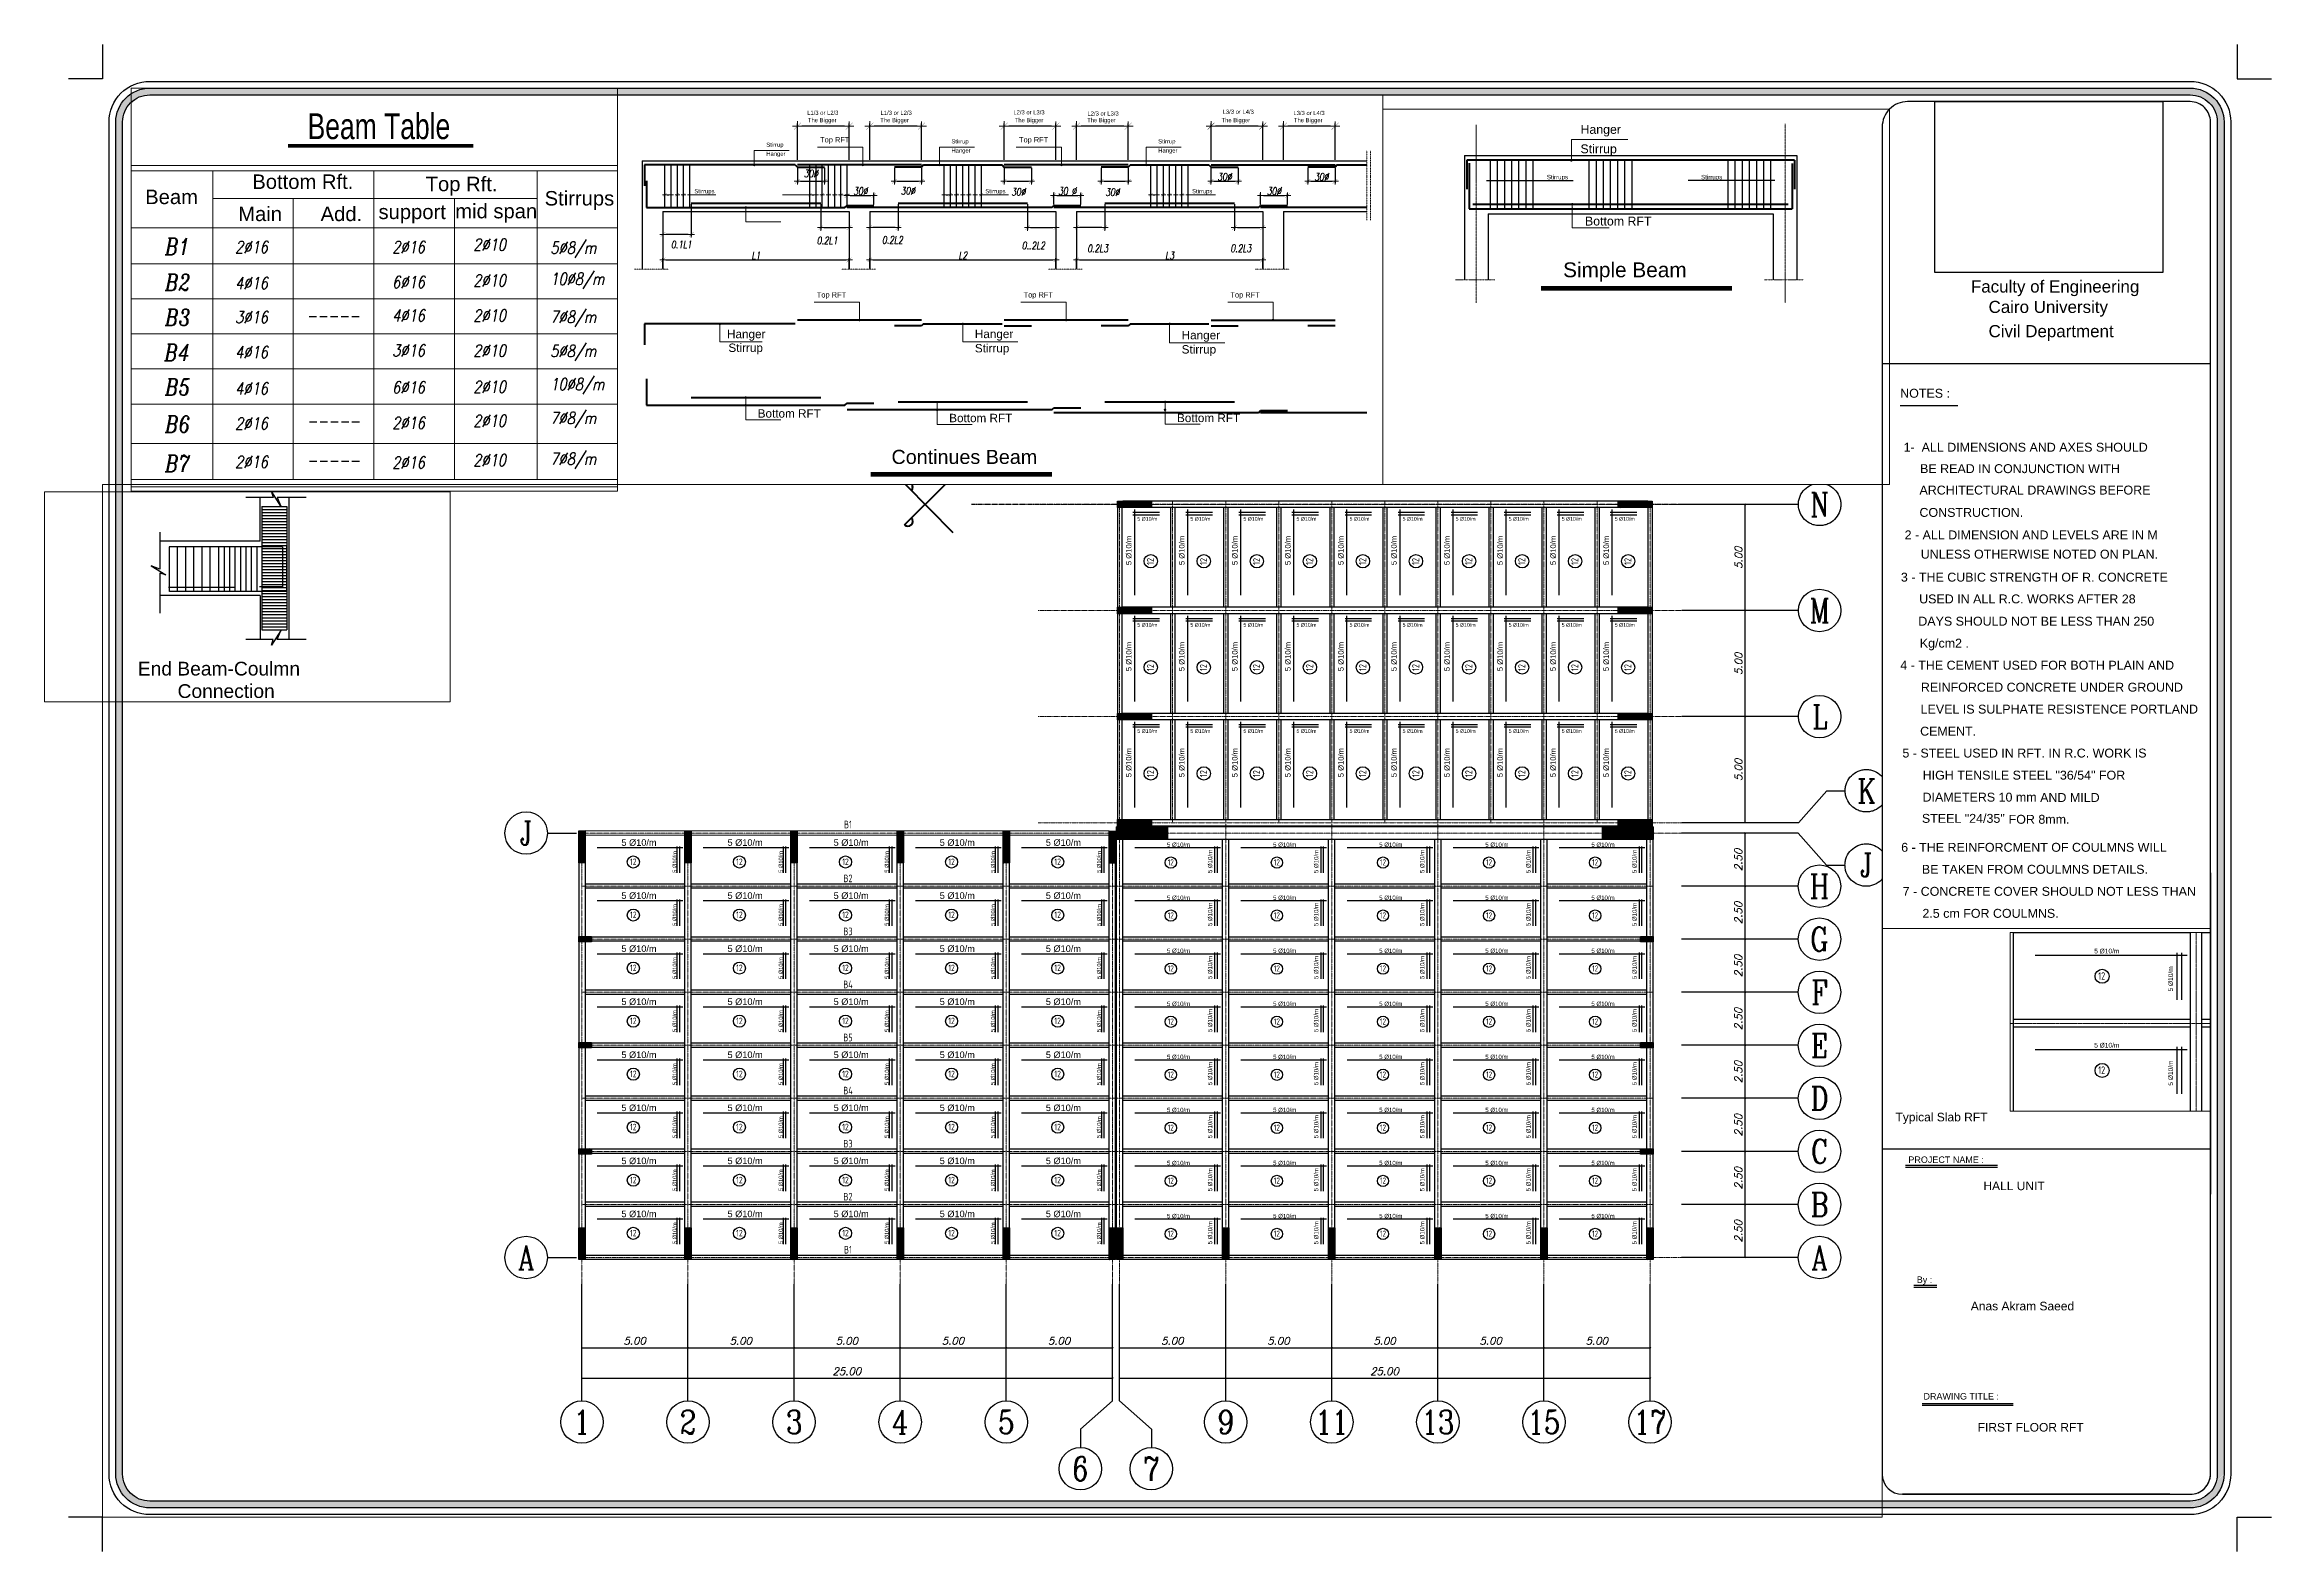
# Paper-space layout '1St Floor RFT' of a CAD drawing. Header units: metres. Extents: x -23 to 844, y -13 to 573.
# The model-space entities are those that its viewports show. They can reach past a viewport. Long polylines and large blocks are cut down to what shows.
import ezdxf
from ezdxf.enums import TextEntityAlignment as Align

# ---------------------------------------------------------------- set-up
doc = ezdxf.new("R2010")
doc.units = ezdxf.units.M
doc.header["$MEASUREMENT"] = 0
doc.linetypes.add('CENTER2', pattern=[1.125, 0.75, -0.125, 0.125, -0.125])
doc.linetypes.add('DIVIDE2', pattern=[0.625, 0.25, -0.125, 0, -0.125, 0, -0.125])
for name, color, linetype, lineweight in [('AXES', 254, 'CENTER2', 9), ('Axis', 1, 'CENTER2', 5), ('Dim', 8, 'Continuous', 15), ('Dimations', 3, 'Continuous', 5), ('rft', 5, 'Continuous', 40), ('steel', 5, 'Continuous', 40)]:
    doc.layers.add(name, color=color, linetype=linetype, lineweight=lineweight)
for name, color, linetype in [('Axis Name', 8, 'Continuous'), ('Beam', 7, 'Continuous'), ('Columns', 2, 'Continuous'), ('Frame', 7, 'Continuous'), ('h-col', 9, 'Continuous'), ('H.Text', 3, 'Continuous'), ('outer frame', 222, 'Continuous'), ('SEC-CON', 3, 'Continuous'), ('semells', 40, 'Continuous'), ('Slab', 3, 'Continuous'), ('Slab Upper Reinforcment', 2, 'Continuous'), ('STIRR', 8, 'Continuous'), ('Text', 3, 'Continuous'), ('Walls', 255, 'Continuous'), ('YQ_DIM', 3, 'Continuous')]:
    doc.layers.add(name, color=color, linetype=linetype)
doc.layers.add('HHHHHHHHHHHHIDE', color=7, linetype='Continuous', plot=False)
doc.styles.add('1', font='arial.ttf')
doc.styles.add('3', font='ITALICC.shx', dxfattribs={"width": 0.8, "height": 0.25})
doc.styles.add('EN-SCL', font='swisscl.ttf')
doc.styles.add('H.English', font='arial.ttf')
doc.styles.add('ROMANS', font='romans.shx', dxfattribs={"oblique": 15})
doc.styles.add('SEC-DIM1', font='romand.shx', dxfattribs={"width": 0.75, "oblique": 10})
doc.styles.add('YQ_AXIS', font='COMPLEX.SHX', dxfattribs={"width": 0.8, "bigfont": 'GBCBIG.SHX'})
doc.styles.add('YQ_DIM', font='SUPEROS.SHX', dxfattribs={"width": 0.8, "bigfont": 'HZDX.SHX'})
doc.dimstyles.new('Copy(2) of DIM-50$', dxfattribs={"dimscale": 0, "dimtxt": 0.35, "dimasz": 0.03, "dimexe": 0, "dimexo": 0, "dimgap": 0.15, "dimtad": 1, "dimzin": 0, "dimdsep": 46, "dimtxsty": 'ROMANS', "dimblk1": 'OBLIQUE', "dimblk2": 'DTICK', "dimsah": 1, "dimcen": 0.1, "dimse1": 1, "dimse2": 1, "dimclrd": 2, "dimclre": 51, "dimclrt": 3, "dimaunit": 1, "dimadec": 0, "dimazin": 0, "dimtfac": 1e-05, "dimtmove": 2, "dimatfit": 0, "dimldrblk": 'DTICK', "dimfxl": 0, "dimtolj": 1, "dimtzin": 0, "dimlwe": -1, "dimarcsym": 0})
doc.dimstyles.new('SEC-DIM1', dxfattribs={"dimtxt": 0.2, "dimasz": 0.08, "dimexe": 0.05, "dimexo": 0.02, "dimgap": 0.02, "dimtad": 1, "dimdec": 3, "dimzin": 0, "dimdsep": 46, "dimtxsty": 'SEC-DIM1', "dimblk1": 'DD', "dimblk2": 'DD', "dimsah": 1, "dimcen": 1, "dimclrd": 8, "dimclre": 8, "dimclrt": 3, "dimadec": 0, "dimazin": 0, "dimtfac": 1, "dimtdec": 3, "dimtmove": 2, "dimatfit": 3, "dimldrblk": 'DD', "dimfxl": 1, "dimtolj": 1, "dimtzin": 0, "dimarcsym": 0})
picture_1 = doc.add_image_def('image1.jpg', size_in_pixel=(800, 600))
pattern_1 = [(135, (-396.45404, -217.45699), (-0.0353553390593, -0.0353553390593), [])]

psp = doc.layouts.new('1St Floor RFT')

# ---------------------------------------------------------------- texts
at = {"layer": 'h-col', "color": 3, "style": '1'}
for s, height, p in [('Faculty of Engineering', 4.7167, (727.33, 476.78)), ('Cairo University ', 4.7167, (734.2, 468.83)), ('Civil Department', 4.7167, (734.2, 459.39)), ('PROJECT NAME :', 2.5079, (702.98, 137.94)), ('By :', 2.508, (706.25, 91.23)), ('DRAWING TITLE :', 2.5079, (708.86, 45.81))]:
    psp.add_text(s, height=height, dxfattribs=at).set_placement(p)
at = {"layer": 'h-col', "color": 18, "true_color": 0x000000, "style": '1'}
for s, p in [('Typical Slab RFT', (715.87, 155.37)), ('FIRST FLOOR RFT', (750.59, 35.02))]:
    psp.add_text(s, height=3.3438, dxfattribs=at).set_placement(p, align=Align.MIDDLE)
at = {"layer": 'h-col', "color": 3, "style": '1'}
for s, height, p in [('HALL UNIT', 3.344, (744.13, 128.98)), ('Anas Akram Saeed', 3.3438, (747.4, 82.27))]:
    psp.add_text(s, height=height, dxfattribs=at).set_placement(p, align=Align.MIDDLE)

msp = doc.modelspace()

# ---------------------------------------------------------------- texts
at = {"layer": 'Axis Name', "color": 7, "style": 'YQ_AXIS', "width": 0.8}
for s, p in [('N', (203201.0224, 1924684.2865)), ('M', (203201.0224, 1924679.2865)), ('L', (203201.0224, 1924674.2865)), ('K', (203203.2249, 1924670.7928)), ('J', (203140.0651, 1924668.7965)), ('J', (203203.2181, 1924667.2902)), ('H', (203201.0157, 1924666.2965)), ('G', (203201.0157, 1924663.7965)), ('F', (203201.0157, 1924661.2965)), ('E', (203201.0157, 1924658.7965)), ('D', (203201.0157, 1924656.2965)), ('C', (203201.0157, 1924653.7965)), ('B', (203201.0157, 1924651.2965)), ('A', (203140.0651, 1924648.7965)), ('A', (203201.0157, 1924648.7965)), ('1', (203142.6929, 1924641.0411)), ('2', (203147.6929, 1924641.0411)), ('3', (203152.6929, 1924641.0411)), ('4', (203157.6929, 1924641.0411)), ('5', (203162.6929, 1924641.0411)), ('9', (203173.0329, 1924641.0411)), ('11', (203178.0329, 1924641.0411)), ('13', (203183.0329, 1924641.0411)), ('15', (203188.0329, 1924641.0411)), ('17', (203193.0329, 1924641.0411)), ('6', (203166.1866, 1924638.8386)), ('7', (203169.5286, 1924638.8387))]:
    msp.add_text(s, height=1.125, dxfattribs=at).set_placement(p, align=Align.MIDDLE)
at = {"layer": 'h-col', "color": 3, "style": '1'}
for s, height, p in [('NOTES :', 2.97798, (204617.6047, 1925316.1878)), ('1-  ALL DIMENSIONS AND AXES SHOULD', 2.977983, (204618.7549, 1925298.1518)), ('BE READ IN CONJUNCTION WITH', 2.977983, (204624.2541, 1925290.9969)), ('ARCHITECTURAL DRAWINGS BEFORE', 2.977983, (204624.052, 1925283.8414)), ('CONSTRUCTION.', 2.977983, (204624.052, 1925276.3732)), ('2 - ALL DIMENSION AND LEVELS ARE IN M', 2.977983, (204619.083, 1925268.8516)), ('UNLESS OTHERWISE NOTED ON PLAN.', 2.977983, (204624.486, 1925262.4243)), ('3 - THE CUBIC STRENGTH OF R. CONCRETE', 2.977983, (204617.8453, 1925254.7336)), ('USED IN ALL R.C. WORKS AFTER 28', 2.977983, (204623.9448, 1925247.4588)), ('    DAYS SHOULD NOT BE LESS THAN 250', 2.977983, (204619.0379, 1925240.0149)), (' Kg/cm2 . ', 2.97798, (204623.0071, 1925232.6737)), ('4 - THE CEMENT USED FOR BOTH PLAIN AND', 2.977983, (204617.6268, 1925225.312)), ('REINFORCED CONCRETE UNDER GROUND', 2.977983, (204624.5102, 1925217.9642)), ('LEVEL IS SULPHATE RESISTENCE PORTLAND', 2.977983, (204624.4364, 1925210.6295)), ('CEMENT.', 2.97798, (204624.2706, 1925203.2602)), ('5 - STEEL USED IN RFT. IN R.C. WORK IS', 2.977983, (204618.3551, 1925195.9503)), ('HIGH TENSILE STEEL "36/54" FOR ', 2.977983, (204625.1226, 1925188.5664)), ('DIAMETERS 10 mm ', 2.977983, (204625.0712, 1925181.2153)), ('AND MILD ', 2.97798, (204664.3836, 1925181.1007)), ('STEEL "24/35"', 2.977983, (204624.8565, 1925174.1219)), ('FOR 8mm.', 2.97798, (204653.8476, 1925173.81)), ('6 - THE REINFORCMENT OF COULMNS WILL', 2.977983, (204617.9425, 1925164.4482)), ('   BE TAKEN FROM COULMNS DETAILS.', 2.977983, (204621.3789, 1925157.0958)), ('7 - CONCRETE COVER SHOULD NOT LESS THAN', 2.977983, (204618.4486, 1925149.7361)), (' 2.5 cm FOR COULMNS.', 2.977983, (204623.878, 1925142.3808)), ('8 - DESIGN IS CARRIED TO THE ', 2.977983, (204618.7047, 1925135.0449))]:
    msp.add_text(s, height=height, dxfattribs=at).set_placement(p)
at = {"layer": 'H.Text', "linetype": 'Continuous'}
for s, height, style, p in [('Beam Table ', 0.794976, 'EN-SCL', (203902.2294, 1924971.1514)), ('The Bigger', 0.1125, 'H.English', (203871.5103, 1924969.84)), ('The Bigger', 0.1125, 'H.English', (203873.4535, 1924969.84)), ('The Bigger', 0.1125, 'H.English', (203877.0624, 1924969.84)), ('The Bigger', 0.1125, 'H.English', (203879.0056, 1924969.84)), ('The Bigger', 0.1125, 'H.English', (203882.6144, 1924969.84)), ('The Bigger', 0.1125, 'H.English', (203884.5577, 1924969.84)), ('Bottom Rft.', 0.445187, '1', (203900.5262, 1924969.6179)), ('Top Rft.', 0.44519, '1', (203905.8652, 1924969.548)), ('Stirrup', 0.1125, 'H.English', (203870.3927, 1924969.1794)), ('Top RFT', 0.14283, '1', (203871.8371, 1924969.2979)), ('Stirrup', 0.1125, 'H.English', (203875.3629, 1924969.2699)), ('Top RFT', 0.14283, '1', (203877.1756, 1924969.2979)), ('Stirrup', 0.1125, 'H.English', (203880.9149, 1924969.2699)), ('Beam', 0.44519, '1', (203897.2269, 1924969.1507)), ('Stirrups', 0.44519, '1', (203909.5299, 1924969.1074)), ('Hanger', 0.1125, 'H.English', (203870.3927, 1924968.9361)), ('Hanger', 0.1125, 'H.English', (203875.3629, 1924969.0267)), ('Hanger', 0.1125, 'H.English', (203880.9149, 1924969.0267)), ('Main', 0.44519, '1', (203900.092, 1924968.6273)), ('Add.', 0.44519, '1', (203902.63, 1924968.6273)), ('support', 0.44519, '1', (203904.413, 1924968.6891)), ('mid span', 0.44519, '1', (203906.7768, 1924968.712)), ('Stirrups', 0.1125, 'H.English', (203868.4603, 1924967.9318)), ('Stirrups', 0.1125, 'H.English', (203876.2724, 1924967.9318)), ('Stirrups', 0.1125, 'H.English', (203881.8244, 1924967.9318)), ('End Beam-Coulmn', 0.378759, 'H.English', (203948.4626, 1924965.522)), ('Connection', 0.37876, 'H.English', (203949.5578, 1924964.9033)), ('Top RFT', 0.14283, '1', (203871.7489, 1924965.1341)), ('Top RFT', 0.14283, '1', (203877.3009, 1924965.1341)), ('Top RFT', 0.14283, '1', (203882.853, 1924965.1341)), ('Hanger', 0.225, 'H.English', (203869.3386, 1924964.0411)), ('Hanger', 0.225, 'H.English', (203875.9917, 1924964.0437)), ('Hanger', 0.225, 'H.English', (203881.5438, 1924964.0124)), ('Stirrup', 0.225, 'H.English', (203869.3754, 1924963.6727)), ('Stirrup', 0.225, 'H.English', (203875.9917, 1924963.6609)), ('Stirrup', 0.225, 'H.English', (203881.5438, 1924963.6296)), ('Bottom RFT', 0.225, 'H.English', (203870.162, 1924961.909)), ('Bottom RFT', 0.225, 'H.English', (203875.3026, 1924961.7861)), ('Bottom RFT', 0.225, 'H.English', (203881.4196, 1924961.7891)), ('Continues Beam', 0.378759, 'H.English', (203873.7541, 1924960.6651)), ('Hanger', 0.225, 'H.English', (203873.0383, 1924957.2052)), ('Stirrup', 0.225, 'H.English', (203873.0383, 1924956.7107)), ('Stirrups', 0.1125, 'H.English', (203872.1812, 1924956.0473)), ('Stirrups', 0.1125, 'H.English', (203876.1083, 1924956.0473)), ('Bottom RFT', 0.225, 'H.English', (203873.152, 1924954.8703)), ('Simple Beam', 0.378759, 'H.English', (203872.5954, 1924953.5525))]:
    msp.add_text(s, height=height, dxfattribs=dict(at, style=style)).set_placement(p)
at = {"layer": 'H.Text', "linetype": 'Continuous', "char_height": 0.1125, "attachment_point": 5, "style": 'H.English'}
for s, insert in [('\\A1;L1/3 or L2/3', (203871.9094, 1924970.0917)), ('\\A1;L1/3 or L2/3', (203873.8794, 1924970.0917)), ('\\A1;L2/3 or L3/3', (203877.4446, 1924970.1059)), ('\\A1;L2/3 or L3/3', (203879.4341, 1924970.0737)), ('\\A1;L3/3 or L4/3', (203883.0626, 1924970.1212)), ('\\A1;L3/3 or L4/3', (203884.9632, 1924970.0879))]:
    msp.add_mtext(s, dxfattribs=dict(at, insert=insert))
at = {"layer": 'Text', "style": '3', "width": 0.8}
for s, height, p in [('B1', 0.50657, (203897.8433, 1924967.5916)), ('2%%C16', 0.36829, (203899.9961, 1924967.6436)), ('2%%C16', 0.36829, (203904.8324, 1924967.6436)), ('2%%C10', 0.36829, (203907.327, 1924967.7165)), ('5%%C8/m', 0.36829, (203909.704, 1924967.6216)), ('B2', 0.50657, (203897.8433, 1924966.4889)), ('10%%C8/m', 0.36829, (203909.7007, 1924966.661)), ('4%%C16', 0.36829, (203899.9961, 1924966.5304)), ('6%%C16', 0.36829, (203904.8324, 1924966.5652)), ('2%%C10', 0.36829, (203907.327, 1924966.6138)), ('B3', 0.50657, (203897.8433, 1924965.408)), ('3%%C16', 0.36829, (203899.9961, 1924965.4819)), ('4%%C16', 0.36829, (203904.8324, 1924965.5341)), ('2%%C10', 0.36829, (203907.327, 1924965.5329)), ('7%%C8/m', 0.36829, (203909.7007, 1924965.4897)), ('-----', 0.36829, (203902.1944, 1924965.5332)), ('B4', 0.50657, (203897.824, 1924964.3271)), ('4%%C16', 0.36829, (203899.9961, 1924964.4065)), ('3%%C16', 0.36829, (203904.8324, 1924964.4587)), ('2%%C10', 0.36829, (203907.327, 1924964.452)), ('5%%C8/m', 0.36829, (203909.7007, 1924964.4422)), ('B5', 0.50657, (203897.8433, 1924963.2664)), ('4%%C16', 0.36829, (203899.9961, 1924963.2877)), ('6%%C16', 0.36829, (203904.8324, 1924963.3225)), ('2%%C10', 0.36829, (203907.327, 1924963.3358)), ('10%%C8/m', 0.36829, (203909.7007, 1924963.4184)), ('B6', 0.50657, (203897.8433, 1924962.1201)), ('2%%C16', 0.36829, (203899.9961, 1924962.2081)), ('-----', 0.36829, (203902.199, 1924962.2905)), ('2%%C16', 0.36829, (203904.8324, 1924962.2255)), ('2%%C10', 0.36829, (203907.327, 1924962.2902)), ('7%%C8/m', 0.36829, (203909.7007, 1924962.378)), ('B7', 0.50657, (203897.8433, 1924960.9083)), ('2%%C16', 0.36829, (203899.9961, 1924961.0239)), ('2%%C16', 0.36829, (203904.8324, 1924961.0065)), ('2%%C10', 0.36829, (203907.327, 1924961.0785)), ('7%%C8/m', 0.36829, (203909.7007, 1924961.123)), ('-----', 0.36829, (203902.199, 1924961.0788))]:
    msp.add_text(s, height=height, dxfattribs=at).set_placement(p)
at = {"layer": 'YQ_DIM', "char_height": 0.35659, "attachment_point": 5, "style": 'YQ_DIM'}
for s, insert in [('B1', (203155.2329, 1924669.2008)), ('B2', (203155.2329, 1924666.6619)), ('B3', (203155.2329, 1924664.1619)), ('B4', (203155.2329, 1924661.6619)), ('B5', (203155.2329, 1924659.1619)), ('B4', (203155.2329, 1924656.6619)), ('B3', (203155.2329, 1924654.1619)), ('B2', (203155.2329, 1924651.6619)), ('B1', (203155.2329, 1924649.1619))]:
    msp.add_mtext_dynamic_manual_height_columns(s, width=3.19714, gutter_width=1.7829, heights=[1.5932], dxfattribs=dict(at, insert=insert))

# ---------------------------------------------------------------- blocks, each defined once
blk = doc.blocks.new('*U282')
for p, q in [((2.35, 0.1), (-2.35, 0.1)), ((2.35, -0.1), (-2.35, -0.1))]:
    blk.add_line(p, q)
blk = doc.blocks.new('*U283')
at = {"color": 0, "linetype": 'ByBlock', "lineweight": -2, "transparency": 16777216}
for p in [(-10, 0), (-5, 0), (-10, -2.5), (-5, -2.5)]:
    blk.add_blockref('*U282', p, dxfattribs=at)
blk = doc.blocks.new('*U355')
at = {"layer": 'Slab Upper Reinforcment'}
for p, q in [((1.758, -0.679), (1.758, 0.571)), ((1.878, -0.679), (1.878, 0.571)), ((2.018, 0.496), (-2.018, 0.496))]:
    blk.add_line(p, q, dxfattribs=at)
blk.add_circle((-0.237, -0.054), 0.186, dxfattribs=at)
at = {"layer": 'Slab Upper Reinforcment', "attachment_point": 1}
for s, width, insert, char_height, style in [('5 %%C10/m', 0.73263, (-0.447, 0.679), 0.125, '1'), ('12', 0.14654, (-0.34, 0.054), 0.2, 'YQ_DIM')]:
    blk.add_mtext_dynamic_manual_height_columns(s, width=width, gutter_width=1, heights=[0], dxfattribs=dict(at, insert=insert, char_height=char_height, style=style))
at = {"layer": 'Slab Upper Reinforcment', "insert": (1.519, -0.458), "char_height": 0.125, "attachment_point": 1, "rotation": 90, "style": '1'}
blk.add_mtext_dynamic_manual_height_columns('5 %%C10/m', width=0.73263, gutter_width=1, heights=[0], dxfattribs=at)
blk = doc.blocks.new('*U356')
at = {"layer": 'Slab Upper Reinforcment', "color": 0, "linetype": 'ByBlock', "lineweight": -2, "transparency": 16777216}
for p in [(-10, -2.5), (-10, -5)]:
    blk.add_blockref('*U355', p, dxfattribs=at)
blk = doc.blocks.new('*U996')
for p, q in [((2.35, 0.1), (-2.35, 0.1)), ((2.35, -0.1), (-2.35, -0.1))]:
    blk.add_line(p, q)
blk = doc.blocks.new('*U997')
at = {"color": 0, "linetype": 'ByBlock', "lineweight": -2, "transparency": 16777216}
for p in [(-20, 0), (-15, 0), (-10, 0), (-5, 0), (0, 0), (-20, -2.5), (-15, -2.5), (-10, -2.5), (-5, -2.5), (0, -2.5), (-20, -5), (-15, -5), (-10, -5), (-5, -5), (0, -5), (-20, -7.5), (-15, -7.5), (-10, -7.5), (-5, -7.5), (0, -7.5), (-20, -10), (-15, -10), (-10, -10), (-5, -10), (0, -10), (-20, -12.5), (-15, -12.5), (-10, -12.5), (-5, -12.5), (0, -12.5), (-20, -15), (-15, -15), (-10, -15), (-5, -15), (0, -15)]:
    blk.add_blockref('*U996', p, dxfattribs=at)
blk = doc.blocks.new('*U990')
for p, q in [((2.35, 0.1), (-2.35, 0.1)), ((2.35, -0.1), (-2.35, -0.1))]:
    blk.add_line(p, q)
blk = doc.blocks.new('*U991')
at = {"color": 0, "linetype": 'ByBlock', "lineweight": -2, "transparency": 16777216}
for p in [(-20, 0), (-15, 0), (-10, 0), (-5, 0), (0, 0), (-20, -2.5), (-15, -2.5), (-10, -2.5), (-5, -2.5), (0, -2.5), (-20, -5), (-15, -5), (-10, -5), (-5, -5), (0, -5), (-20, -7.5), (-15, -7.5), (-10, -7.5), (-5, -7.5), (0, -7.5), (-20, -10), (-15, -10), (-10, -10), (-5, -10), (0, -10), (-20, -12.5), (-15, -12.5), (-10, -12.5), (-5, -12.5), (0, -12.5), (-20, -15), (-15, -15), (-10, -15), (-5, -15), (0, -15)]:
    blk.add_blockref('*U990', p, dxfattribs=at)
blk = doc.blocks.new('_OBLIQUE')
at = {"color": 0, "linetype": 'ByBlock'}
blk.add_line((-0.5, -0.5), (0.5, 0.5), dxfattribs=at)
blk = doc.blocks.new('DTICK')
at = {"color": 3}
blk.add_line((-1, -1), (1, 1), dxfattribs=at)
for p, q in [((-1, 0), (1, 0)), ((0, 1), (0, -1))]:
    blk.add_line(p, q)
blk = doc.blocks.new('*D1019')
at = {"layer": 'Defpoints', "color": 0, "lineweight": -2, "transparency": 16777216}
for p in [(203142.693, 1924648.291), (203147.693, 1924648.291), (203147.693, 1924644.541)]:
    blk.add_point(p, dxfattribs=at)
at = {"layer": 'Dimations', "color": 2, "lineweight": -2, "transparency": 16777216}
blk.add_line((203142.693, 1924644.541), (203147.663, 1924644.541), dxfattribs=at)
at = {"layer": 'Dimations', "color": 2, "lineweight": -2, "transparency": 16777216, "xscale": 0.03, "yscale": 0.03, "zscale": 0.03, "rotation": 180}
blk.add_blockref('_OBLIQUE', (203142.693, 1924644.541), dxfattribs=at)
at = {"layer": 'Dimations', "color": 2, "lineweight": -2, "transparency": 16777216, "xscale": 0.03, "yscale": 0.03, "zscale": 0.03}
blk.add_blockref('DTICK', (203147.693, 1924644.541), dxfattribs=at)
at = {"layer": 'Dimations', "color": 3, "transparency": 16777216, "insert": (203145.178, 1924644.866), "char_height": 0.35, "attachment_point": 5, "style": 'ROMANS'}
blk.add_mtext('\\A1;5.00', dxfattribs=at)
blk = doc.blocks.new('*D1020')
at = {"layer": 'Defpoints', "color": 0, "lineweight": -2, "transparency": 16777216}
for p in [(203147.693, 1924648.291), (203152.693, 1924648.291), (203152.693, 1924644.541)]:
    blk.add_point(p, dxfattribs=at)
at = {"layer": 'Dimations', "color": 2, "lineweight": -2, "transparency": 16777216}
blk.add_line((203147.693, 1924644.541), (203152.663, 1924644.541), dxfattribs=at)
at = {"layer": 'Dimations', "color": 2, "lineweight": -2, "transparency": 16777216, "xscale": 0.03, "yscale": 0.03, "zscale": 0.03, "rotation": 180}
blk.add_blockref('_OBLIQUE', (203147.693, 1924644.541), dxfattribs=at)
at = {"layer": 'Dimations', "color": 2, "lineweight": -2, "transparency": 16777216, "xscale": 0.03, "yscale": 0.03, "zscale": 0.03}
blk.add_blockref('DTICK', (203152.693, 1924644.541), dxfattribs=at)
at = {"layer": 'Dimations', "color": 3, "transparency": 16777216, "insert": (203150.178, 1924644.866), "char_height": 0.35, "attachment_point": 5, "style": 'ROMANS'}
blk.add_mtext('\\A1;5.00', dxfattribs=at)
blk = doc.blocks.new('*D998')
at = {"layer": 'Defpoints', "color": 0, "lineweight": -2, "transparency": 16777216}
for p in [(203152.693, 1924648.291), (203157.693, 1924648.291), (203157.693, 1924644.541)]:
    blk.add_point(p, dxfattribs=at)
at = {"layer": 'Dimations', "color": 2, "lineweight": -2, "transparency": 16777216}
blk.add_line((203152.693, 1924644.541), (203157.663, 1924644.541), dxfattribs=at)
at = {"layer": 'Dimations', "color": 2, "lineweight": -2, "transparency": 16777216, "xscale": 0.03, "yscale": 0.03, "zscale": 0.03, "rotation": 180}
blk.add_blockref('_OBLIQUE', (203152.693, 1924644.541), dxfattribs=at)
at = {"layer": 'Dimations', "color": 2, "lineweight": -2, "transparency": 16777216, "xscale": 0.03, "yscale": 0.03, "zscale": 0.03}
blk.add_blockref('DTICK', (203157.693, 1924644.541), dxfattribs=at)
at = {"layer": 'Dimations', "color": 3, "transparency": 16777216, "insert": (203155.178, 1924644.866), "char_height": 0.35, "attachment_point": 5, "style": 'ROMANS'}
blk.add_mtext('\\A1;5.00', dxfattribs=at)
blk = doc.blocks.new('*D999')
at = {"layer": 'Defpoints', "color": 0, "lineweight": -2, "transparency": 16777216}
for p in [(203157.693, 1924648.291), (203162.693, 1924648.291), (203162.693, 1924644.541)]:
    blk.add_point(p, dxfattribs=at)
at = {"layer": 'Dimations', "color": 2, "lineweight": -2, "transparency": 16777216}
blk.add_line((203157.693, 1924644.541), (203162.663, 1924644.541), dxfattribs=at)
at = {"layer": 'Dimations', "color": 2, "lineweight": -2, "transparency": 16777216, "xscale": 0.03, "yscale": 0.03, "zscale": 0.03, "rotation": 180}
blk.add_blockref('_OBLIQUE', (203157.693, 1924644.541), dxfattribs=at)
at = {"layer": 'Dimations', "color": 2, "lineweight": -2, "transparency": 16777216, "xscale": 0.03, "yscale": 0.03, "zscale": 0.03}
blk.add_blockref('DTICK', (203162.693, 1924644.541), dxfattribs=at)
at = {"layer": 'Dimations', "color": 3, "transparency": 16777216, "insert": (203160.178, 1924644.866), "char_height": 0.35, "attachment_point": 5, "style": 'ROMANS'}
blk.add_mtext('\\A1;5.00', dxfattribs=at)
blk = doc.blocks.new('*D1000')
at = {"layer": 'Defpoints', "color": 0, "lineweight": -2, "transparency": 16777216}
for p in [(203162.693, 1924648.291), (203167.693, 1924648.291), (203167.693, 1924644.541)]:
    blk.add_point(p, dxfattribs=at)
at = {"layer": 'Dimations', "color": 2, "lineweight": -2, "transparency": 16777216}
blk.add_line((203162.693, 1924644.541), (203167.663, 1924644.541), dxfattribs=at)
at = {"layer": 'Dimations', "color": 2, "lineweight": -2, "transparency": 16777216, "xscale": 0.03, "yscale": 0.03, "zscale": 0.03, "rotation": 180}
blk.add_blockref('_OBLIQUE', (203162.693, 1924644.541), dxfattribs=at)
at = {"layer": 'Dimations', "color": 2, "lineweight": -2, "transparency": 16777216, "xscale": 0.03, "yscale": 0.03, "zscale": 0.03}
blk.add_blockref('DTICK', (203167.693, 1924644.541), dxfattribs=at)
at = {"layer": 'Dimations', "color": 3, "transparency": 16777216, "insert": (203165.178, 1924644.866), "char_height": 0.35, "attachment_point": 5, "style": 'ROMANS'}
blk.add_mtext('\\A1;5.00', dxfattribs=at)
blk = doc.blocks.new('*D1001')
at = {"layer": 'Defpoints', "color": 0, "lineweight": -2, "transparency": 16777216}
for p in [(203168.033, 1924648.291), (203173.033, 1924648.291), (203173.033, 1924644.541)]:
    blk.add_point(p, dxfattribs=at)
at = {"layer": 'Dimations', "color": 2, "lineweight": -2, "transparency": 16777216}
blk.add_line((203168.033, 1924644.541), (203173.003, 1924644.541), dxfattribs=at)
at = {"layer": 'Dimations', "color": 2, "lineweight": -2, "transparency": 16777216, "xscale": 0.03, "yscale": 0.03, "zscale": 0.03, "rotation": 180}
blk.add_blockref('_OBLIQUE', (203168.033, 1924644.541), dxfattribs=at)
at = {"layer": 'Dimations', "color": 2, "lineweight": -2, "transparency": 16777216, "xscale": 0.03, "yscale": 0.03, "zscale": 0.03}
blk.add_blockref('DTICK', (203173.033, 1924644.541), dxfattribs=at)
at = {"layer": 'Dimations', "color": 3, "transparency": 16777216, "insert": (203170.518, 1924644.866), "char_height": 0.35, "attachment_point": 5, "style": 'ROMANS'}
blk.add_mtext('\\A1;5.00', dxfattribs=at)
blk = doc.blocks.new('*D1002')
at = {"layer": 'Defpoints', "color": 0, "lineweight": -2, "transparency": 16777216}
for p in [(203173.033, 1924648.291), (203178.033, 1924648.291), (203178.033, 1924644.541)]:
    blk.add_point(p, dxfattribs=at)
at = {"layer": 'Dimations', "color": 2, "lineweight": -2, "transparency": 16777216}
blk.add_line((203173.033, 1924644.541), (203178.003, 1924644.541), dxfattribs=at)
at = {"layer": 'Dimations', "color": 2, "lineweight": -2, "transparency": 16777216, "xscale": 0.03, "yscale": 0.03, "zscale": 0.03, "rotation": 180}
blk.add_blockref('_OBLIQUE', (203173.033, 1924644.541), dxfattribs=at)
at = {"layer": 'Dimations', "color": 2, "lineweight": -2, "transparency": 16777216, "xscale": 0.03, "yscale": 0.03, "zscale": 0.03}
blk.add_blockref('DTICK', (203178.033, 1924644.541), dxfattribs=at)
at = {"layer": 'Dimations', "color": 3, "transparency": 16777216, "insert": (203175.518, 1924644.866), "char_height": 0.35, "attachment_point": 5, "style": 'ROMANS'}
blk.add_mtext('\\A1;5.00', dxfattribs=at)
blk = doc.blocks.new('*D1003')
at = {"layer": 'Defpoints', "color": 0, "lineweight": -2, "transparency": 16777216}
for p in [(203178.033, 1924648.291), (203183.033, 1924648.291), (203183.033, 1924644.541)]:
    blk.add_point(p, dxfattribs=at)
at = {"layer": 'Dimations', "color": 2, "lineweight": -2, "transparency": 16777216}
blk.add_line((203178.033, 1924644.541), (203183.003, 1924644.541), dxfattribs=at)
at = {"layer": 'Dimations', "color": 2, "lineweight": -2, "transparency": 16777216, "xscale": 0.03, "yscale": 0.03, "zscale": 0.03, "rotation": 180}
blk.add_blockref('_OBLIQUE', (203178.033, 1924644.541), dxfattribs=at)
at = {"layer": 'Dimations', "color": 2, "lineweight": -2, "transparency": 16777216, "xscale": 0.03, "yscale": 0.03, "zscale": 0.03}
blk.add_blockref('DTICK', (203183.033, 1924644.541), dxfattribs=at)
at = {"layer": 'Dimations', "color": 3, "transparency": 16777216, "insert": (203180.518, 1924644.866), "char_height": 0.35, "attachment_point": 5, "style": 'ROMANS'}
blk.add_mtext('\\A1;5.00', dxfattribs=at)
blk = doc.blocks.new('*D1004')
at = {"layer": 'Defpoints', "color": 0, "lineweight": -2, "transparency": 16777216}
for p in [(203183.033, 1924648.291), (203188.033, 1924648.291), (203188.033, 1924644.541)]:
    blk.add_point(p, dxfattribs=at)
at = {"layer": 'Dimations', "color": 2, "lineweight": -2, "transparency": 16777216}
blk.add_line((203183.033, 1924644.541), (203188.003, 1924644.541), dxfattribs=at)
at = {"layer": 'Dimations', "color": 2, "lineweight": -2, "transparency": 16777216, "xscale": 0.03, "yscale": 0.03, "zscale": 0.03, "rotation": 180}
blk.add_blockref('_OBLIQUE', (203183.033, 1924644.541), dxfattribs=at)
at = {"layer": 'Dimations', "color": 2, "lineweight": -2, "transparency": 16777216, "xscale": 0.03, "yscale": 0.03, "zscale": 0.03}
blk.add_blockref('DTICK', (203188.033, 1924644.541), dxfattribs=at)
at = {"layer": 'Dimations', "color": 3, "transparency": 16777216, "insert": (203185.518, 1924644.866), "char_height": 0.35, "attachment_point": 5, "style": 'ROMANS'}
blk.add_mtext('\\A1;5.00', dxfattribs=at)
blk = doc.blocks.new('*D1005')
at = {"layer": 'Defpoints', "color": 0, "lineweight": -2, "transparency": 16777216}
for p in [(203188.033, 1924648.291), (203193.033, 1924648.291), (203193.033, 1924644.541)]:
    blk.add_point(p, dxfattribs=at)
at = {"layer": 'Dimations', "color": 2, "lineweight": -2, "transparency": 16777216}
blk.add_line((203188.033, 1924644.541), (203193.003, 1924644.541), dxfattribs=at)
at = {"layer": 'Dimations', "color": 2, "lineweight": -2, "transparency": 16777216, "xscale": 0.03, "yscale": 0.03, "zscale": 0.03, "rotation": 180}
blk.add_blockref('_OBLIQUE', (203188.033, 1924644.541), dxfattribs=at)
at = {"layer": 'Dimations', "color": 2, "lineweight": -2, "transparency": 16777216, "xscale": 0.03, "yscale": 0.03, "zscale": 0.03}
blk.add_blockref('DTICK', (203193.033, 1924644.541), dxfattribs=at)
at = {"layer": 'Dimations', "color": 3, "transparency": 16777216, "insert": (203190.518, 1924644.866), "char_height": 0.35, "attachment_point": 5, "style": 'ROMANS'}
blk.add_mtext('\\A1;5.00', dxfattribs=at)
blk = doc.blocks.new('*D1006')
at = {"layer": 'Defpoints', "color": 0, "lineweight": -2, "transparency": 16777216}
for p in [(203193.772, 1924674.287), (203197.522, 1924674.287), (203193.772, 1924669.287)]:
    blk.add_point(p, dxfattribs=at)
at = {"layer": 'Dimations', "color": 2, "lineweight": -2, "transparency": 16777216}
blk.add_line((203197.522, 1924669.287), (203197.522, 1924674.257), dxfattribs=at)
at = {"layer": 'Dimations', "color": 2, "lineweight": -2, "transparency": 16777216, "xscale": 0.03, "yscale": 0.03, "zscale": 0.03}
for name, p, rotation in [('DTICK', (203197.522, 1924674.287), 90), ('_OBLIQUE', (203197.522, 1924669.287), 270)]:
    blk.add_blockref(name, p, dxfattribs=dict(at, rotation=rotation))
at = {"layer": 'Dimations', "color": 3, "transparency": 16777216, "insert": (203197.197, 1924671.772), "char_height": 0.35, "attachment_point": 5, "rotation": 90, "style": 'ROMANS'}
blk.add_mtext('\\A1;5.00', dxfattribs=at)
blk = doc.blocks.new('*D1007')
at = {"layer": 'Defpoints', "color": 0, "lineweight": -2, "transparency": 16777216}
for p in [(203193.772, 1924679.287), (203197.522, 1924679.287), (203193.772, 1924674.287)]:
    blk.add_point(p, dxfattribs=at)
at = {"layer": 'Dimations', "color": 2, "lineweight": -2, "transparency": 16777216}
blk.add_line((203197.522, 1924674.287), (203197.522, 1924679.257), dxfattribs=at)
at = {"layer": 'Dimations', "color": 2, "lineweight": -2, "transparency": 16777216, "xscale": 0.03, "yscale": 0.03, "zscale": 0.03}
for name, p, rotation in [('DTICK', (203197.522, 1924679.287), 90), ('_OBLIQUE', (203197.522, 1924674.287), 270)]:
    blk.add_blockref(name, p, dxfattribs=dict(at, rotation=rotation))
at = {"layer": 'Dimations', "color": 3, "transparency": 16777216, "insert": (203197.197, 1924676.772), "char_height": 0.35, "attachment_point": 5, "rotation": 90, "style": 'ROMANS'}
blk.add_mtext('\\A1;5.00', dxfattribs=at)
blk = doc.blocks.new('*D1008')
at = {"layer": 'Defpoints', "color": 0, "lineweight": -2, "transparency": 16777216}
for p in [(203193.772, 1924684.287), (203197.522, 1924684.287), (203193.772, 1924679.287)]:
    blk.add_point(p, dxfattribs=at)
at = {"layer": 'Dimations', "color": 2, "lineweight": -2, "transparency": 16777216}
blk.add_line((203197.522, 1924679.287), (203197.522, 1924684.257), dxfattribs=at)
at = {"layer": 'Dimations', "color": 2, "lineweight": -2, "transparency": 16777216, "xscale": 0.03, "yscale": 0.03, "zscale": 0.03}
for name, p, rotation in [('DTICK', (203197.522, 1924684.287), 90), ('_OBLIQUE', (203197.522, 1924679.287), 270)]:
    blk.add_blockref(name, p, dxfattribs=dict(at, rotation=rotation))
at = {"layer": 'Dimations', "color": 3, "transparency": 16777216, "insert": (203197.197, 1924681.772), "char_height": 0.35, "attachment_point": 5, "rotation": 90, "style": 'ROMANS'}
blk.add_mtext('\\A1;5.00', dxfattribs=at)
blk = doc.blocks.new('*D1009')
at = {"layer": 'Defpoints', "color": 0, "lineweight": -2, "transparency": 16777216}
for p in [(203142.693, 1924648.291), (203167.693, 1924648.291), (203167.693, 1924643.106)]:
    blk.add_point(p, dxfattribs=at)
at = {"layer": 'Dimations', "color": 2, "lineweight": -2, "transparency": 16777216}
blk.add_line((203142.693, 1924643.106), (203167.663, 1924643.106), dxfattribs=at)
at = {"layer": 'Dimations', "color": 2, "lineweight": -2, "transparency": 16777216, "xscale": 0.03, "yscale": 0.03, "zscale": 0.03, "rotation": 180}
blk.add_blockref('_OBLIQUE', (203142.693, 1924643.106), dxfattribs=at)
at = {"layer": 'Dimations', "color": 2, "lineweight": -2, "transparency": 16777216, "xscale": 0.03, "yscale": 0.03, "zscale": 0.03}
blk.add_blockref('DTICK', (203167.693, 1924643.106), dxfattribs=at)
at = {"layer": 'Dimations', "color": 3, "transparency": 16777216, "insert": (203155.178, 1924643.431), "char_height": 0.35, "attachment_point": 5, "style": 'ROMANS'}
blk.add_mtext('\\A1;25.00', dxfattribs=at)
blk = doc.blocks.new('*D1010')
at = {"layer": 'Defpoints', "color": 0, "lineweight": -2, "transparency": 16777216}
for p in [(203168.033, 1924648.291), (203193.033, 1924648.291), (203193.033, 1924643.106)]:
    blk.add_point(p, dxfattribs=at)
at = {"layer": 'Dimations', "color": 2, "lineweight": -2, "transparency": 16777216}
blk.add_line((203168.033, 1924643.106), (203193.003, 1924643.106), dxfattribs=at)
at = {"layer": 'Dimations', "color": 2, "lineweight": -2, "transparency": 16777216, "xscale": 0.03, "yscale": 0.03, "zscale": 0.03, "rotation": 180}
blk.add_blockref('_OBLIQUE', (203168.033, 1924643.106), dxfattribs=at)
at = {"layer": 'Dimations', "color": 2, "lineweight": -2, "transparency": 16777216, "xscale": 0.03, "yscale": 0.03, "zscale": 0.03}
blk.add_blockref('DTICK', (203193.033, 1924643.106), dxfattribs=at)
at = {"layer": 'Dimations', "color": 3, "transparency": 16777216, "insert": (203180.518, 1924643.431), "char_height": 0.35, "attachment_point": 5, "style": 'ROMANS'}
blk.add_mtext('\\A1;25.00', dxfattribs=at)
blk = doc.blocks.new('*D1011')
at = {"layer": 'Defpoints', "color": 0, "lineweight": -2, "transparency": 16777216}
for p in [(203193.766, 1924651.297), (203197.516, 1924651.297), (203193.766, 1924648.797)]:
    blk.add_point(p, dxfattribs=at)
at = {"layer": 'Dimations', "color": 2, "lineweight": -2, "transparency": 16777216}
blk.add_line((203197.516, 1924648.797), (203197.516, 1924651.267), dxfattribs=at)
at = {"layer": 'Dimations', "color": 2, "lineweight": -2, "transparency": 16777216, "xscale": 0.03, "yscale": 0.03, "zscale": 0.03}
for name, p, rotation in [('DTICK', (203197.516, 1924651.297), 90), ('_OBLIQUE', (203197.516, 1924648.797), 270)]:
    blk.add_blockref(name, p, dxfattribs=dict(at, rotation=rotation))
at = {"layer": 'Dimations', "color": 3, "transparency": 16777216, "insert": (203197.191, 1924650.032), "char_height": 0.35, "attachment_point": 5, "rotation": 90, "style": 'ROMANS'}
blk.add_mtext('\\A1;2.50', dxfattribs=at)
blk = doc.blocks.new('*D1012')
at = {"layer": 'Defpoints', "color": 0, "lineweight": -2, "transparency": 16777216}
for p in [(203193.766, 1924653.797), (203197.516, 1924653.797), (203193.766, 1924651.297)]:
    blk.add_point(p, dxfattribs=at)
at = {"layer": 'Dimations', "color": 2, "lineweight": -2, "transparency": 16777216}
blk.add_line((203197.516, 1924651.297), (203197.516, 1924653.767), dxfattribs=at)
at = {"layer": 'Dimations', "color": 2, "lineweight": -2, "transparency": 16777216, "xscale": 0.03, "yscale": 0.03, "zscale": 0.03}
for name, p, rotation in [('DTICK', (203197.516, 1924653.797), 90), ('_OBLIQUE', (203197.516, 1924651.297), 270)]:
    blk.add_blockref(name, p, dxfattribs=dict(at, rotation=rotation))
at = {"layer": 'Dimations', "color": 3, "transparency": 16777216, "insert": (203197.191, 1924652.532), "char_height": 0.35, "attachment_point": 5, "rotation": 90, "style": 'ROMANS'}
blk.add_mtext('\\A1;2.50', dxfattribs=at)
blk = doc.blocks.new('*D1013')
at = {"layer": 'Defpoints', "color": 0, "lineweight": -2, "transparency": 16777216}
for p in [(203193.766, 1924656.297), (203197.516, 1924656.297), (203193.766, 1924653.797)]:
    blk.add_point(p, dxfattribs=at)
at = {"layer": 'Dimations', "color": 2, "lineweight": -2, "transparency": 16777216}
blk.add_line((203197.516, 1924653.797), (203197.516, 1924656.267), dxfattribs=at)
at = {"layer": 'Dimations', "color": 2, "lineweight": -2, "transparency": 16777216, "xscale": 0.03, "yscale": 0.03, "zscale": 0.03}
for name, p, rotation in [('DTICK', (203197.516, 1924656.297), 90), ('_OBLIQUE', (203197.516, 1924653.797), 270)]:
    blk.add_blockref(name, p, dxfattribs=dict(at, rotation=rotation))
at = {"layer": 'Dimations', "color": 3, "transparency": 16777216, "insert": (203197.191, 1924655.032), "char_height": 0.35, "attachment_point": 5, "rotation": 90, "style": 'ROMANS'}
blk.add_mtext('\\A1;2.50', dxfattribs=at)
blk = doc.blocks.new('*D1014')
at = {"layer": 'Defpoints', "color": 0, "lineweight": -2, "transparency": 16777216}
for p in [(203193.766, 1924658.797), (203197.516, 1924658.797), (203193.766, 1924656.297)]:
    blk.add_point(p, dxfattribs=at)
at = {"layer": 'Dimations', "color": 2, "lineweight": -2, "transparency": 16777216}
blk.add_line((203197.516, 1924656.297), (203197.516, 1924658.767), dxfattribs=at)
at = {"layer": 'Dimations', "color": 2, "lineweight": -2, "transparency": 16777216, "xscale": 0.03, "yscale": 0.03, "zscale": 0.03}
for name, p, rotation in [('DTICK', (203197.516, 1924658.797), 90), ('_OBLIQUE', (203197.516, 1924656.297), 270)]:
    blk.add_blockref(name, p, dxfattribs=dict(at, rotation=rotation))
at = {"layer": 'Dimations', "color": 3, "transparency": 16777216, "insert": (203197.191, 1924657.532), "char_height": 0.35, "attachment_point": 5, "rotation": 90, "style": 'ROMANS'}
blk.add_mtext('\\A1;2.50', dxfattribs=at)
blk = doc.blocks.new('*D1015')
at = {"layer": 'Defpoints', "color": 0, "lineweight": -2, "transparency": 16777216}
for p in [(203193.766, 1924661.297), (203197.516, 1924661.297), (203193.766, 1924658.797)]:
    blk.add_point(p, dxfattribs=at)
at = {"layer": 'Dimations', "color": 2, "lineweight": -2, "transparency": 16777216}
blk.add_line((203197.516, 1924658.797), (203197.516, 1924661.267), dxfattribs=at)
at = {"layer": 'Dimations', "color": 2, "lineweight": -2, "transparency": 16777216, "xscale": 0.03, "yscale": 0.03, "zscale": 0.03}
for name, p, rotation in [('DTICK', (203197.516, 1924661.297), 90), ('_OBLIQUE', (203197.516, 1924658.797), 270)]:
    blk.add_blockref(name, p, dxfattribs=dict(at, rotation=rotation))
at = {"layer": 'Dimations', "color": 3, "transparency": 16777216, "insert": (203197.191, 1924660.032), "char_height": 0.35, "attachment_point": 5, "rotation": 90, "style": 'ROMANS'}
blk.add_mtext('\\A1;2.50', dxfattribs=at)
blk = doc.blocks.new('*D1016')
at = {"layer": 'Defpoints', "color": 0, "lineweight": -2, "transparency": 16777216}
for p in [(203193.766, 1924663.797), (203197.516, 1924663.797), (203193.766, 1924661.297)]:
    blk.add_point(p, dxfattribs=at)
at = {"layer": 'Dimations', "color": 2, "lineweight": -2, "transparency": 16777216}
blk.add_line((203197.516, 1924661.297), (203197.516, 1924663.767), dxfattribs=at)
at = {"layer": 'Dimations', "color": 2, "lineweight": -2, "transparency": 16777216, "xscale": 0.03, "yscale": 0.03, "zscale": 0.03}
for name, p, rotation in [('DTICK', (203197.516, 1924663.797), 90), ('_OBLIQUE', (203197.516, 1924661.297), 270)]:
    blk.add_blockref(name, p, dxfattribs=dict(at, rotation=rotation))
at = {"layer": 'Dimations', "color": 3, "transparency": 16777216, "insert": (203197.191, 1924662.532), "char_height": 0.35, "attachment_point": 5, "rotation": 90, "style": 'ROMANS'}
blk.add_mtext('\\A1;2.50', dxfattribs=at)
blk = doc.blocks.new('*D1017')
at = {"layer": 'Defpoints', "color": 0, "lineweight": -2, "transparency": 16777216}
for p in [(203193.766, 1924666.297), (203197.516, 1924666.297), (203193.766, 1924663.797)]:
    blk.add_point(p, dxfattribs=at)
at = {"layer": 'Dimations', "color": 2, "lineweight": -2, "transparency": 16777216}
blk.add_line((203197.516, 1924663.797), (203197.516, 1924666.267), dxfattribs=at)
at = {"layer": 'Dimations', "color": 2, "lineweight": -2, "transparency": 16777216, "xscale": 0.03, "yscale": 0.03, "zscale": 0.03}
for name, p, rotation in [('DTICK', (203197.516, 1924666.297), 90), ('_OBLIQUE', (203197.516, 1924663.797), 270)]:
    blk.add_blockref(name, p, dxfattribs=dict(at, rotation=rotation))
at = {"layer": 'Dimations', "color": 3, "transparency": 16777216, "insert": (203197.191, 1924665.032), "char_height": 0.35, "attachment_point": 5, "rotation": 90, "style": 'ROMANS'}
blk.add_mtext('\\A1;2.50', dxfattribs=at)
blk = doc.blocks.new('*D1018')
at = {"layer": 'Defpoints', "color": 0, "lineweight": -2, "transparency": 16777216}
for p in [(203193.766, 1924668.797), (203197.516, 1924668.797), (203193.766, 1924666.297)]:
    blk.add_point(p, dxfattribs=at)
at = {"layer": 'Dimations', "color": 2, "lineweight": -2, "transparency": 16777216}
blk.add_line((203197.516, 1924666.297), (203197.516, 1924668.767), dxfattribs=at)
at = {"layer": 'Dimations', "color": 2, "lineweight": -2, "transparency": 16777216, "xscale": 0.03, "yscale": 0.03, "zscale": 0.03}
for name, p, rotation in [('DTICK', (203197.516, 1924668.797), 90), ('_OBLIQUE', (203197.516, 1924666.297), 270)]:
    blk.add_blockref(name, p, dxfattribs=dict(at, rotation=rotation))
at = {"layer": 'Dimations', "color": 3, "transparency": 16777216, "insert": (203197.191, 1924667.532), "char_height": 0.35, "attachment_point": 5, "rotation": 90, "style": 'ROMANS'}
blk.add_mtext('\\A1;2.50', dxfattribs=at)
blk = doc.blocks.new('*U992')
at = {"layer": 'Slab Upper Reinforcment'}
for p, q in [((1.758, -0.679), (1.758, 0.571)), ((1.878, -0.679), (1.878, 0.571)), ((2.018, 0.496), (-2.018, 0.496))]:
    blk.add_line(p, q, dxfattribs=at)
blk.add_circle((-0.324, -0.194), 0.266, dxfattribs=at)
at = {"layer": 'Slab Upper Reinforcment', "attachment_point": 1}
for s, width, gutter_width, insert, char_height, style in [('5 %%C10/m', 1.19767, 1.635, (-0.503, 0.752), 0.2043, '1'), ('12', 0.20907, 1.427, (-0.47, -0.041), 0.2853, 'YQ_DIM')]:
    blk.add_mtext_dynamic_manual_height_columns(s, width=width, gutter_width=gutter_width, heights=[0], dxfattribs=dict(at, insert=insert, char_height=char_height, style=style))
at = {"layer": 'Slab Upper Reinforcment', "insert": (1.424, -0.688), "char_height": 0.2043, "attachment_point": 1, "rotation": 90, "style": '1'}
blk.add_mtext_dynamic_manual_height_columns('5 %%C10/m', width=1.19767, gutter_width=1.635, heights=[0], dxfattribs=at)
blk = doc.blocks.new('*U993')
at = {"layer": 'Slab Upper Reinforcment', "color": 0, "linetype": 'ByBlock', "lineweight": -2, "transparency": 16777216}
for p in [(-20, 0), (-15, 0), (-10, 0), (-5, 0), (0, 0), (-20, -2.5), (-15, -2.5), (-10, -2.5), (-5, -2.5), (0, -2.5), (-20, -5), (-15, -5), (-10, -5), (-5, -5), (0, -5), (-20, -7.5), (-15, -7.5), (-10, -7.5), (-5, -7.5), (0, -7.5), (-20, -10), (-15, -10), (-10, -10), (-5, -10), (0, -10), (-20, -12.5), (-15, -12.5), (-10, -12.5), (-5, -12.5), (0, -12.5), (-20, -15), (-15, -15), (-10, -15), (-5, -15), (0, -15), (-20, -17.5), (-15, -17.5), (-10, -17.5), (-5, -17.5), (0, -17.5)]:
    blk.add_blockref('*U992', p, dxfattribs=at)
blk = doc.blocks.new('*U994')
at = {"layer": 'Slab Upper Reinforcment'}
for p, q in [((1.758, -0.679), (1.758, 0.571)), ((1.878, -0.679), (1.878, 0.571)), ((2.018, 0.496), (-2.018, 0.496))]:
    blk.add_line(p, q, dxfattribs=at)
blk.add_circle((-0.314, -0.166), 0.284, dxfattribs=at)
at = {"layer": 'Slab Upper Reinforcment', "attachment_point": 1}
for s, width, gutter_width, insert, char_height, style in [('5 %%C10/m', 1.81201, 2.473, (-0.875, 0.904), 0.3092, '1'), ('12', 0.22371, 1.527, (-0.47, -0.002), 0.3053, 'YQ_DIM')]:
    blk.add_mtext_dynamic_manual_height_columns(s, width=width, gutter_width=gutter_width, heights=[0], dxfattribs=dict(at, insert=insert, char_height=char_height, style=style))
at = {"layer": 'Slab Upper Reinforcment', "insert": (1.537, -0.676), "char_height": 0.1915, "attachment_point": 1, "rotation": 90, "style": '1'}
blk.add_mtext_dynamic_manual_height_columns('5 %%C10/m', width=1.12223, gutter_width=1.532, heights=[0], dxfattribs=at)
blk = doc.blocks.new('*U995')
at = {"layer": 'Slab Upper Reinforcment', "color": 0, "linetype": 'ByBlock', "lineweight": -2, "transparency": 16777216}
for p in [(-20, 0), (-15, 0), (-10, 0), (-5, 0), (0, 0), (-20, -2.5), (-15, -2.5), (-10, -2.5), (-5, -2.5), (0, -2.5), (-20, -5), (-15, -5), (-10, -5), (-5, -5), (0, -5), (-20, -7.5), (-15, -7.5), (-10, -7.5), (-5, -7.5), (0, -7.5), (-20, -10), (-15, -10), (-10, -10), (-5, -10), (0, -10), (-20, -12.5), (-15, -12.5), (-10, -12.5), (-5, -12.5), (0, -12.5), (-20, -15), (-15, -15), (-10, -15), (-5, -15), (0, -15), (-20, -17.5), (-15, -17.5), (-10, -17.5), (-5, -17.5), (0, -17.5)]:
    blk.add_blockref('*U994', p, dxfattribs=at)
blk = doc.blocks.new('*U988')
at = {"layer": 'Slab Upper Reinforcment'}
for p, q in [((0.787, 1.878), (-0.463, 1.878)), ((0.787, 1.758), (-0.463, 1.758)), ((-0.387, 2.018), (-0.387, -2.018))]:
    blk.add_line(p, q, dxfattribs=at)
blk.add_circle((0.38, -0.415), 0.315, dxfattribs=at)
at = {"layer": 'Slab Upper Reinforcment', "insert": (-0.251, 1.67), "char_height": 0.1756, "attachment_point": 1, "style": '1'}
blk.add_mtext_dynamic_manual_height_columns('5 %%C10/m', width=1.02927, gutter_width=1.405, heights=[0], dxfattribs=at)
at = {"layer": 'Slab Upper Reinforcment', "attachment_point": 1, "rotation": 90}
for s, width, gutter_width, insert, char_height, style in [('5 %%C10/m', 1.50886, 2.06, (-0.787, -0.597), 0.2574, '1'), ('12', 0.24777, 1.691, (0.198, -0.588), 0.3382, 'YQ_DIM')]:
    blk.add_mtext_dynamic_manual_height_columns(s, width=width, gutter_width=gutter_width, heights=[0], dxfattribs=dict(at, insert=insert, char_height=char_height, style=style))
blk = doc.blocks.new('*U989')
at = {"color": 0, "linetype": 'ByBlock', "lineweight": -2, "transparency": 16777216}
for p in [(-22.5, 10), (-20, 10), (-17.5, 10), (-15, 10), (-12.5, 10), (-10, 10), (-7.5, 10), (-5, 10), (-2.5, 10), (0, 10), (-22.5, 5), (-20, 5), (-17.5, 5), (-15, 5), (-12.5, 5), (-10, 5), (-7.5, 5), (-5, 5), (-2.5, 5), (0, 5), (-22.5, 0), (-20, 0), (-17.5, 0), (-15, 0), (-12.5, 0), (-10, 0), (-7.5, 0), (-5, 0), (-2.5, 0), (0, 0)]:
    blk.add_blockref('*U988', p, dxfattribs=at)
blk = doc.blocks.new('DD')
at = {"layer": 'Dim'}
for p, q in [((-1.07, 0), (1.09, 0)), ((0, 1.07), (0, -1.09))]:
    blk.add_line(p, q, dxfattribs=at)
at = {"layer": 'Dim', "const_width": 0.0662}
blk.add_lwpolyline([(0.76, 0.76), (-0.77, -0.76)], dxfattribs=at)
blk = doc.blocks.new('*D1047')
at = {"layer": 'Defpoints', "color": 0, "lineweight": -2, "transparency": 16777216}
for p in [(203873.171, 1924965.897), (203878.167, 1924966.143), (203878.167, 1924965.897)]:
    blk.add_point(p, dxfattribs=at)
at = {"layer": 'Dim', "color": 8, "lineweight": -2, "transparency": 16777216}
for p, q in [((203873.171, 1924965.917), (203873.171, 1924966.193)), ((203873.251, 1924966.143), (203878.087, 1924966.143)), ((203878.167, 1924965.917), (203878.167, 1924966.193))]:
    blk.add_line(p, q, dxfattribs=at)
at = {"layer": 'Dim', "color": 8, "lineweight": -2, "transparency": 16777216, "xscale": 0.08, "yscale": 0.08, "zscale": 0.08, "rotation": 180}
blk.add_blockref('DD', (203873.171, 1924966.143), dxfattribs=at)
at = {"layer": 'Dim', "color": 8, "lineweight": -2, "transparency": 16777216, "xscale": 0.08, "yscale": 0.08, "zscale": 0.08}
blk.add_blockref('DD', (203878.167, 1924966.143), dxfattribs=at)
at = {"layer": 'Dim', "color": 3, "transparency": 16777216, "insert": (203875.669, 1924966.263), "char_height": 0.2, "attachment_point": 5, "style": 'SEC-DIM1'}
blk.add_mtext('\\A1;L2', dxfattribs=at)
blk = doc.blocks.new('*D1048')
at = {"layer": 'Defpoints', "color": 0, "lineweight": -2, "transparency": 16777216}
for p in [(203867.619, 1924965.897), (203872.615, 1924966.141), (203872.615, 1924965.897)]:
    blk.add_point(p, dxfattribs=at)
at = {"layer": 'Dim', "color": 8, "lineweight": -2, "transparency": 16777216}
for p, q in [((203867.619, 1924965.917), (203867.619, 1924966.191)), ((203867.699, 1924966.141), (203872.535, 1924966.141)), ((203872.615, 1924965.917), (203872.615, 1924966.191))]:
    blk.add_line(p, q, dxfattribs=at)
at = {"layer": 'Dim', "color": 8, "lineweight": -2, "transparency": 16777216, "xscale": 0.08, "yscale": 0.08, "zscale": 0.08, "rotation": 180}
blk.add_blockref('DD', (203867.619, 1924966.141), dxfattribs=at)
at = {"layer": 'Dim', "color": 8, "lineweight": -2, "transparency": 16777216, "xscale": 0.08, "yscale": 0.08, "zscale": 0.08}
blk.add_blockref('DD', (203872.615, 1924966.141), dxfattribs=at)
at = {"layer": 'Dim', "color": 3, "transparency": 16777216, "insert": (203870.117, 1924966.261), "char_height": 0.2, "attachment_point": 5, "style": 'SEC-DIM1'}
blk.add_mtext('\\A1;L1', dxfattribs=at)
blk = doc.blocks.new('*D1049')
at = {"layer": 'Defpoints', "color": 0, "lineweight": -2, "transparency": 16777216}
for p in [(203871.227, 1924968.637), (203871.956, 1924968.637), (203871.956, 1924968.256)]:
    blk.add_point(p, dxfattribs=at)
at = {"layer": 'Dim', "color": 8, "lineweight": -2, "transparency": 16777216}
for p, q in [((203871.227, 1924968.617), (203871.227, 1924968.206)), ((203871.307, 1924968.256), (203871.876, 1924968.256)), ((203871.956, 1924968.617), (203871.956, 1924968.206))]:
    blk.add_line(p, q, dxfattribs=at)
at = {"layer": 'Dim', "color": 8, "lineweight": -2, "transparency": 16777216, "xscale": 0.08, "yscale": 0.08, "zscale": 0.08, "rotation": 180}
blk.add_blockref('DD', (203871.227, 1924968.256), dxfattribs=at)
at = {"layer": 'Dim', "color": 8, "lineweight": -2, "transparency": 16777216, "xscale": 0.08, "yscale": 0.08, "zscale": 0.08}
blk.add_blockref('DD', (203871.956, 1924968.256), dxfattribs=at)
at = {"layer": 'Dim', "color": 3, "transparency": 16777216, "insert": (203871.592, 1924968.463), "char_height": 0.2, "attachment_point": 5, "style": 'SEC-DIM1'}
blk.add_mtext('\\A1;30%%c', dxfattribs=at)
blk = doc.blocks.new('*D1050')
at = {"layer": 'Defpoints', "color": 0, "lineweight": -2, "transparency": 16777216}
for p in [(203872.56, 1924967.608), (203873.282, 1924967.872), (203873.282, 1924967.608)]:
    blk.add_point(p, dxfattribs=at)
at = {"layer": 'Dim', "color": 8, "lineweight": -2, "transparency": 16777216}
for p, q in [((203872.56, 1924967.628), (203872.56, 1924967.922)), ((203872.64, 1924967.872), (203873.202, 1924967.872)), ((203873.282, 1924967.628), (203873.282, 1924967.922))]:
    blk.add_line(p, q, dxfattribs=at)
at = {"layer": 'Dim', "color": 8, "lineweight": -2, "transparency": 16777216, "xscale": 0.08, "yscale": 0.08, "zscale": 0.08, "rotation": 180}
blk.add_blockref('DD', (203872.56, 1924967.872), dxfattribs=at)
at = {"layer": 'Dim', "color": 8, "lineweight": -2, "transparency": 16777216, "xscale": 0.08, "yscale": 0.08, "zscale": 0.08}
blk.add_blockref('DD', (203873.282, 1924967.872), dxfattribs=at)
at = {"layer": 'Dim', "color": 3, "transparency": 16777216, "insert": (203872.921, 1924967.992), "char_height": 0.2, "attachment_point": 5, "style": 'SEC-DIM1'}
blk.add_mtext('\\A1;30%%c', dxfattribs=at)
blk = doc.blocks.new('*D1051')
at = {"layer": 'Defpoints', "color": 0, "lineweight": -2, "transparency": 16777216}
for p in [(203871.857, 1924967.662), (203872.615, 1924967.361), (203872.615, 1924967.011)]:
    blk.add_point(p, dxfattribs=at)
at = {"layer": 'Dim', "color": 8, "lineweight": -2, "transparency": 16777216}
for p, q in [((203871.857, 1924967.642), (203871.857, 1924966.961)), ((203871.937, 1924967.011), (203872.535, 1924967.011)), ((203872.615, 1924967.341), (203872.615, 1924966.961))]:
    blk.add_line(p, q, dxfattribs=at)
at = {"layer": 'Dim', "color": 8, "lineweight": -2, "transparency": 16777216, "xscale": 0.08, "yscale": 0.08, "zscale": 0.08, "rotation": 180}
blk.add_blockref('DD', (203871.857, 1924967.011), dxfattribs=at)
at = {"layer": 'Dim', "color": 8, "lineweight": -2, "transparency": 16777216, "xscale": 0.08, "yscale": 0.08, "zscale": 0.08}
blk.add_blockref('DD', (203872.615, 1924967.011), dxfattribs=at)
at = {"layer": 'Dim', "color": 3, "transparency": 16777216, "insert": (203872.026, 1924966.665), "char_height": 0.2, "attachment_point": 5, "style": 'SEC-DIM1'}
blk.add_mtext('\\A1;0.2L1', dxfattribs=at)
blk = doc.blocks.new('*D1052')
at = {"layer": 'Defpoints', "color": 0, "lineweight": -2, "transparency": 16777216}
for p in [(203868.377, 1924967.662), (203867.619, 1924967.361), (203867.619, 1924966.828)]:
    blk.add_point(p, dxfattribs=at)
at = {"layer": 'Dim', "color": 8, "lineweight": -2, "transparency": 16777216}
for p, q in [((203868.377, 1924967.642), (203868.377, 1924966.778)), ((203867.619, 1924967.341), (203867.619, 1924966.778)), ((203868.297, 1924966.828), (203867.699, 1924966.828))]:
    blk.add_line(p, q, dxfattribs=at)
at = {"layer": 'Dim', "color": 8, "lineweight": -2, "transparency": 16777216, "xscale": 0.08, "yscale": 0.08, "zscale": 0.08, "rotation": 180}
blk.add_blockref('DD', (203867.619, 1924966.828), dxfattribs=at)
at = {"layer": 'Dim', "color": 8, "lineweight": -2, "transparency": 16777216, "xscale": 0.08, "yscale": 0.08, "zscale": 0.08}
blk.add_blockref('DD', (203868.377, 1924966.828), dxfattribs=at)
at = {"layer": 'Dim', "color": 3, "transparency": 16777216, "insert": (203868.113, 1924966.559), "char_height": 0.2, "attachment_point": 5, "style": 'SEC-DIM1'}
blk.add_mtext('\\A1;0.1L1', dxfattribs=at)
blk = doc.blocks.new('*D1053')
at = {"layer": 'Defpoints', "color": 0, "lineweight": -2, "transparency": 16777216}
for p in [(203873.83, 1924968.637), (203874.559, 1924968.637), (203874.559, 1924968.255)]:
    blk.add_point(p, dxfattribs=at)
at = {"layer": 'Dim', "color": 8, "lineweight": -2, "transparency": 16777216}
for p, q in [((203873.83, 1924968.617), (203873.83, 1924968.205)), ((203873.91, 1924968.255), (203874.479, 1924968.255)), ((203874.559, 1924968.617), (203874.559, 1924968.205))]:
    blk.add_line(p, q, dxfattribs=at)
at = {"layer": 'Dim', "color": 8, "lineweight": -2, "transparency": 16777216, "xscale": 0.08, "yscale": 0.08, "zscale": 0.08, "rotation": 180}
blk.add_blockref('DD', (203873.83, 1924968.255), dxfattribs=at)
at = {"layer": 'Dim', "color": 8, "lineweight": -2, "transparency": 16777216, "xscale": 0.08, "yscale": 0.08, "zscale": 0.08}
blk.add_blockref('DD', (203874.559, 1924968.255), dxfattribs=at)
at = {"layer": 'Dim', "color": 3, "transparency": 16777216, "insert": (203874.195, 1924967.995), "char_height": 0.2, "attachment_point": 5, "style": 'SEC-DIM1'}
blk.add_mtext('\\A1;30%%c', dxfattribs=at)
blk = doc.blocks.new('*D1054')
at = {"layer": 'Defpoints', "color": 0, "lineweight": -2, "transparency": 16777216}
for p in [(203877.409, 1924967.662), (203878.167, 1924967.361), (203878.167, 1924967.011)]:
    blk.add_point(p, dxfattribs=at)
at = {"layer": 'Dim', "color": 8, "lineweight": -2, "transparency": 16777216}
for p, q in [((203877.409, 1924967.642), (203877.409, 1924966.961)), ((203877.489, 1924967.011), (203878.087, 1924967.011)), ((203878.167, 1924967.341), (203878.167, 1924966.961))]:
    blk.add_line(p, q, dxfattribs=at)
at = {"layer": 'Dim', "color": 8, "lineweight": -2, "transparency": 16777216, "xscale": 0.08, "yscale": 0.08, "zscale": 0.08, "rotation": 180}
blk.add_blockref('DD', (203877.409, 1924967.011), dxfattribs=at)
at = {"layer": 'Dim', "color": 8, "lineweight": -2, "transparency": 16777216, "xscale": 0.08, "yscale": 0.08, "zscale": 0.08}
blk.add_blockref('DD', (203878.167, 1924967.011), dxfattribs=at)
at = {"layer": 'Dim', "color": 3, "transparency": 16777216, "insert": (203877.563, 1924966.528), "char_height": 0.2, "attachment_point": 5, "style": 'SEC-DIM1'}
blk.add_mtext('\\A1;0..2L2', dxfattribs=at)
blk = doc.blocks.new('*D1055')
at = {"layer": 'Defpoints', "color": 0, "lineweight": -2, "transparency": 16777216}
for p in [(203873.929, 1924967.662), (203873.171, 1924967.361), (203873.171, 1924967.011)]:
    blk.add_point(p, dxfattribs=at)
at = {"layer": 'Dim', "color": 8, "lineweight": -2, "transparency": 16777216}
for p, q in [((203873.929, 1924967.642), (203873.929, 1924966.961)), ((203873.171, 1924967.341), (203873.171, 1924966.961)), ((203873.849, 1924967.011), (203873.251, 1924967.011))]:
    blk.add_line(p, q, dxfattribs=at)
at = {"layer": 'Dim', "color": 8, "lineweight": -2, "transparency": 16777216, "xscale": 0.08, "yscale": 0.08, "zscale": 0.08, "rotation": 180}
blk.add_blockref('DD', (203873.171, 1924967.011), dxfattribs=at)
at = {"layer": 'Dim', "color": 8, "lineweight": -2, "transparency": 16777216, "xscale": 0.08, "yscale": 0.08, "zscale": 0.08}
blk.add_blockref('DD', (203873.929, 1924967.011), dxfattribs=at)
at = {"layer": 'Dim', "color": 3, "transparency": 16777216, "insert": (203873.779, 1924966.679), "char_height": 0.2, "attachment_point": 5, "style": 'SEC-DIM1'}
blk.add_mtext('\\A1;0.2L2', dxfattribs=at)
blk = doc.blocks.new('*D1056')
at = {"layer": 'Defpoints', "color": 0, "lineweight": -2, "transparency": 16777216}
for p in [(203876.779, 1924968.637), (203877.508, 1924968.637), (203877.508, 1924968.255)]:
    blk.add_point(p, dxfattribs=at)
at = {"layer": 'Dim', "color": 8, "lineweight": -2, "transparency": 16777216}
for p, q in [((203876.779, 1924968.617), (203876.779, 1924968.205)), ((203876.859, 1924968.255), (203877.428, 1924968.255)), ((203877.508, 1924968.617), (203877.508, 1924968.205))]:
    blk.add_line(p, q, dxfattribs=at)
at = {"layer": 'Dim', "color": 8, "lineweight": -2, "transparency": 16777216, "xscale": 0.08, "yscale": 0.08, "zscale": 0.08, "rotation": 180}
blk.add_blockref('DD', (203876.779, 1924968.255), dxfattribs=at)
at = {"layer": 'Dim', "color": 8, "lineweight": -2, "transparency": 16777216, "xscale": 0.08, "yscale": 0.08, "zscale": 0.08}
blk.add_blockref('DD', (203877.508, 1924968.255), dxfattribs=at)
at = {"layer": 'Dim', "color": 3, "transparency": 16777216, "insert": (203877.163, 1924967.97), "char_height": 0.2, "attachment_point": 5, "style": 'SEC-DIM1'}
blk.add_mtext('\\A1;30%%c', dxfattribs=at)
blk = doc.blocks.new('*D1057')
at = {"layer": 'Defpoints', "color": 0, "lineweight": -2, "transparency": 16777216}
for p in [(203879.382, 1924968.637), (203880.111, 1924968.637), (203880.111, 1924968.255)]:
    blk.add_point(p, dxfattribs=at)
at = {"layer": 'Dim', "color": 8, "lineweight": -2, "transparency": 16777216}
for p, q in [((203879.382, 1924968.617), (203879.382, 1924968.205)), ((203879.462, 1924968.255), (203880.031, 1924968.255)), ((203880.111, 1924968.617), (203880.111, 1924968.205))]:
    blk.add_line(p, q, dxfattribs=at)
at = {"layer": 'Dim', "color": 8, "lineweight": -2, "transparency": 16777216, "xscale": 0.08, "yscale": 0.08, "zscale": 0.08, "rotation": 180}
blk.add_blockref('DD', (203879.382, 1924968.255), dxfattribs=at)
at = {"layer": 'Dim', "color": 8, "lineweight": -2, "transparency": 16777216, "xscale": 0.08, "yscale": 0.08, "zscale": 0.08}
blk.add_blockref('DD', (203880.111, 1924968.255), dxfattribs=at)
at = {"layer": 'Dim', "color": 3, "transparency": 16777216, "insert": (203879.687, 1924967.961), "char_height": 0.2, "attachment_point": 5, "style": 'SEC-DIM1'}
blk.add_mtext('\\A1;30%%c', dxfattribs=at)
blk = doc.blocks.new('*D1058')
at = {"layer": 'Defpoints', "color": 0, "lineweight": -2, "transparency": 16777216}
for p in [(203882.961, 1924967.662), (203883.72, 1924967.361), (203883.72, 1924967.011)]:
    blk.add_point(p, dxfattribs=at)
at = {"layer": 'Dim', "color": 8, "lineweight": -2, "transparency": 16777216}
for p, q in [((203882.961, 1924967.642), (203882.961, 1924966.961)), ((203883.041, 1924967.011), (203883.64, 1924967.011)), ((203883.72, 1924967.341), (203883.72, 1924966.961))]:
    blk.add_line(p, q, dxfattribs=at)
at = {"layer": 'Dim', "color": 8, "lineweight": -2, "transparency": 16777216, "xscale": 0.08, "yscale": 0.08, "zscale": 0.08, "rotation": 180}
blk.add_blockref('DD', (203882.961, 1924967.011), dxfattribs=at)
at = {"layer": 'Dim', "color": 8, "lineweight": -2, "transparency": 16777216, "xscale": 0.08, "yscale": 0.08, "zscale": 0.08}
blk.add_blockref('DD', (203883.72, 1924967.011), dxfattribs=at)
at = {"layer": 'Dim', "color": 3, "transparency": 16777216, "insert": (203883.133, 1924966.455), "char_height": 0.2, "attachment_point": 5, "style": 'SEC-DIM1'}
blk.add_mtext('\\A1;0.2L3', dxfattribs=at)
blk = doc.blocks.new('*D1059')
at = {"layer": 'Defpoints', "color": 0, "lineweight": -2, "transparency": 16777216}
for p in [(203879.481, 1924967.662), (203878.723, 1924967.361), (203878.723, 1924967.011)]:
    blk.add_point(p, dxfattribs=at)
at = {"layer": 'Dim', "color": 8, "lineweight": -2, "transparency": 16777216}
for p, q in [((203879.481, 1924967.642), (203879.481, 1924966.961)), ((203878.723, 1924967.341), (203878.723, 1924966.961)), ((203879.401, 1924967.011), (203878.803, 1924967.011))]:
    blk.add_line(p, q, dxfattribs=at)
at = {"layer": 'Dim', "color": 8, "lineweight": -2, "transparency": 16777216, "xscale": 0.08, "yscale": 0.08, "zscale": 0.08, "rotation": 180}
blk.add_blockref('DD', (203878.723, 1924967.011), dxfattribs=at)
at = {"layer": 'Dim', "color": 8, "lineweight": -2, "transparency": 16777216, "xscale": 0.08, "yscale": 0.08, "zscale": 0.08}
blk.add_blockref('DD', (203879.481, 1924967.011), dxfattribs=at)
at = {"layer": 'Dim', "color": 3, "transparency": 16777216, "insert": (203879.291, 1924966.453), "char_height": 0.2, "attachment_point": 5, "style": 'SEC-DIM1'}
blk.add_mtext('\\A1;0.2L3', dxfattribs=at)
blk = doc.blocks.new('*D1060')
at = {"layer": 'Defpoints', "color": 0, "lineweight": -2, "transparency": 16777216}
for p in [(203882.331, 1924968.637), (203883.06, 1924968.637), (203883.06, 1924968.255)]:
    blk.add_point(p, dxfattribs=at)
at = {"layer": 'Dim', "color": 8, "lineweight": -2, "transparency": 16777216}
for p, q in [((203882.331, 1924968.617), (203882.331, 1924968.205)), ((203882.411, 1924968.255), (203882.98, 1924968.255)), ((203883.06, 1924968.617), (203883.06, 1924968.205))]:
    blk.add_line(p, q, dxfattribs=at)
at = {"layer": 'Dim', "color": 8, "lineweight": -2, "transparency": 16777216, "xscale": 0.08, "yscale": 0.08, "zscale": 0.08, "rotation": 180}
blk.add_blockref('DD', (203882.331, 1924968.255), dxfattribs=at)
at = {"layer": 'Dim', "color": 8, "lineweight": -2, "transparency": 16777216, "xscale": 0.08, "yscale": 0.08, "zscale": 0.08}
blk.add_blockref('DD', (203883.06, 1924968.255), dxfattribs=at)
at = {"layer": 'Dim', "color": 3, "transparency": 16777216, "insert": (203882.696, 1924968.375), "char_height": 0.2, "attachment_point": 5, "style": 'SEC-DIM1'}
blk.add_mtext('\\A1;30%%c', dxfattribs=at)
blk = doc.blocks.new('*D1043')
at = {"layer": 'Defpoints', "color": 0, "lineweight": -2, "transparency": 16777216}
for p in [(203884.934, 1924968.637), (203885.663, 1924968.637), (203885.663, 1924968.255)]:
    blk.add_point(p, dxfattribs=at)
at = {"layer": 'Dim', "color": 8, "lineweight": -2, "transparency": 16777216}
for p, q in [((203884.934, 1924968.617), (203884.934, 1924968.205)), ((203885.014, 1924968.255), (203885.583, 1924968.255)), ((203885.663, 1924968.617), (203885.663, 1924968.205))]:
    blk.add_line(p, q, dxfattribs=at)
at = {"layer": 'Dim', "color": 8, "lineweight": -2, "transparency": 16777216, "xscale": 0.08, "yscale": 0.08, "zscale": 0.08, "rotation": 180}
blk.add_blockref('DD', (203884.934, 1924968.255), dxfattribs=at)
at = {"layer": 'Dim', "color": 8, "lineweight": -2, "transparency": 16777216, "xscale": 0.08, "yscale": 0.08, "zscale": 0.08}
blk.add_blockref('DD', (203885.663, 1924968.255), dxfattribs=at)
at = {"layer": 'Dim', "color": 3, "transparency": 16777216, "insert": (203885.298, 1924968.375), "char_height": 0.2, "attachment_point": 5, "style": 'SEC-DIM1'}
blk.add_mtext('\\A1;30%%c', dxfattribs=at)
blk = doc.blocks.new('*D1044')
at = {"layer": 'Defpoints', "color": 0, "lineweight": -2, "transparency": 16777216}
for p in [(203878.112, 1924967.608), (203878.834, 1924967.872), (203878.834, 1924967.608)]:
    blk.add_point(p, dxfattribs=at)
at = {"layer": 'Dim', "color": 8, "lineweight": -2, "transparency": 16777216}
for p, q in [((203878.112, 1924967.628), (203878.112, 1924967.922)), ((203878.192, 1924967.872), (203878.754, 1924967.872)), ((203878.834, 1924967.628), (203878.834, 1924967.922))]:
    blk.add_line(p, q, dxfattribs=at)
at = {"layer": 'Dim', "color": 8, "lineweight": -2, "transparency": 16777216, "xscale": 0.08, "yscale": 0.08, "zscale": 0.08, "rotation": 180}
blk.add_blockref('DD', (203878.112, 1924967.872), dxfattribs=at)
at = {"layer": 'Dim', "color": 8, "lineweight": -2, "transparency": 16777216, "xscale": 0.08, "yscale": 0.08, "zscale": 0.08}
blk.add_blockref('DD', (203878.834, 1924967.872), dxfattribs=at)
at = {"layer": 'Dim', "color": 3, "transparency": 16777216, "insert": (203878.473, 1924967.992), "char_height": 0.2, "attachment_point": 5, "style": 'SEC-DIM1'}
blk.add_mtext('\\A1;30 %%c', dxfattribs=at)
blk = doc.blocks.new('*D1045')
at = {"layer": 'Defpoints', "color": 0, "lineweight": -2, "transparency": 16777216}
for p in [(203883.664, 1924967.608), (203884.386, 1924967.872), (203884.386, 1924967.608)]:
    blk.add_point(p, dxfattribs=at)
at = {"layer": 'Dim', "color": 8, "lineweight": -2, "transparency": 16777216}
for p, q in [((203883.664, 1924967.628), (203883.664, 1924967.922)), ((203883.744, 1924967.872), (203884.306, 1924967.872)), ((203884.386, 1924967.628), (203884.386, 1924967.922))]:
    blk.add_line(p, q, dxfattribs=at)
at = {"layer": 'Dim', "color": 8, "lineweight": -2, "transparency": 16777216, "xscale": 0.08, "yscale": 0.08, "zscale": 0.08, "rotation": 180}
blk.add_blockref('DD', (203883.664, 1924967.872), dxfattribs=at)
at = {"layer": 'Dim', "color": 8, "lineweight": -2, "transparency": 16777216, "xscale": 0.08, "yscale": 0.08, "zscale": 0.08}
blk.add_blockref('DD', (203884.386, 1924967.872), dxfattribs=at)
at = {"layer": 'Dim', "color": 3, "transparency": 16777216, "insert": (203884.025, 1924967.992), "char_height": 0.2, "attachment_point": 5, "style": 'SEC-DIM1'}
blk.add_mtext('\\A1;30%%c', dxfattribs=at)
blk = doc.blocks.new('*D1046')
at = {"layer": 'Defpoints', "color": 0, "lineweight": -2, "transparency": 16777216}
for p in [(203878.723, 1924965.897), (203883.72, 1924966.143), (203883.72, 1924965.897)]:
    blk.add_point(p, dxfattribs=at)
at = {"layer": 'Dim', "color": 8, "lineweight": -2, "transparency": 16777216}
for p, q in [((203878.723, 1924965.917), (203878.723, 1924966.193)), ((203878.803, 1924966.143), (203883.64, 1924966.143)), ((203883.72, 1924965.917), (203883.72, 1924966.193))]:
    blk.add_line(p, q, dxfattribs=at)
at = {"layer": 'Dim', "color": 8, "lineweight": -2, "transparency": 16777216, "xscale": 0.08, "yscale": 0.08, "zscale": 0.08, "rotation": 180}
blk.add_blockref('DD', (203878.723, 1924966.143), dxfattribs=at)
at = {"layer": 'Dim', "color": 8, "lineweight": -2, "transparency": 16777216, "xscale": 0.08, "yscale": 0.08, "zscale": 0.08}
blk.add_blockref('DD', (203883.72, 1924966.143), dxfattribs=at)
at = {"layer": 'Dim', "color": 3, "transparency": 16777216, "insert": (203881.221, 1924966.263), "char_height": 0.2, "attachment_point": 5, "style": 'SEC-DIM1'}
blk.add_mtext('\\A1;L3', dxfattribs=at)

# ---------------------------------------------------------------- dimensions: what is measured, and where the dimension line sits
at = {"layer": 'Dim'}
for base, p1, p2, text, picture, middle in [((203871.9559, 1924968.2557), (203871.2274, 1924968.6374), (203871.9559, 1924968.6374), '30%%c', '*D1049', (203871.5916, 1924968.4629)), ((203874.5586, 1924968.2547), (203873.83, 1924968.6374), (203874.5586, 1924968.6374), '30%%c', '*D1053', (203874.1953, 1924967.995)), ((203877.508, 1924968.2547), (203876.7794, 1924968.6374), (203877.508, 1924968.6374), '30%%c', '*D1056', (203877.1627, 1924967.97)), ((203880.1107, 1924968.2547), (203879.3821, 1924968.6374), (203880.1107, 1924968.6374), '30%%c', '*D1057', (203879.6874, 1924967.9615)), ((203867.6185, 1924966.8277), (203868.3768, 1924967.6625), (203867.6185, 1924967.3612), '0.1L1', '*D1052', (203868.1133, 1924966.5586)), ((203872.6154, 1924967.0113), (203871.8571, 1924967.6625), (203872.6154, 1924967.3612), '0.2L1', '*D1051', (203872.0262, 1924966.6652)), ((203873.1706, 1924967.0113), (203873.9288, 1924967.6625), (203873.1706, 1924967.3612), '0.2L2', '*D1055', (203873.7786, 1924966.6785)), ((203878.1674, 1924967.0113), (203877.4092, 1924967.6625), (203878.1674, 1924967.3612), '0..2L2', '*D1054', (203877.5631, 1924966.5276)), ((203878.7226, 1924967.0113), (203879.4809, 1924967.6625), (203878.7226, 1924967.3612), '0.2L3', '*D1059', (203879.2911, 1924966.4531)), ((203883.7195, 1924967.0113), (203882.9613, 1924967.6625), (203883.7195, 1924967.3612), '0.2L3', '*D1058', (203883.1331, 1924966.4553))]:
    dim = msp.add_linear_dim(base=base, p1=p1, p2=p2, text=text, dimstyle='SEC-DIM1', dxfattribs=at)
    dim.commit()
    dim.dimension.update_dxf_attribs({"geometry": picture, "text_midpoint": middle, "dimtype": 160})
for base, p1, p2, text, picture, middle in [((203873.2816, 1924967.8719), (203872.5599, 1924967.6085), (203873.2816, 1924967.6085), '30%%c', '*D1050', (203872.9207, 1924967.9919)), ((203878.8337, 1924967.8719), (203878.1119, 1924967.6085), (203878.8337, 1924967.6085), '30 %%c', '*D1044', (203878.4728, 1924967.9919)), ((203883.0601, 1924968.2547), (203882.3315, 1924968.6374), (203883.0601, 1924968.6374), '30%%c', '*D1060', (203882.6958, 1924968.3747)), ((203884.3858, 1924967.8719), (203883.664, 1924967.6085), (203884.3858, 1924967.6085), '30%%c', '*D1045', (203884.0249, 1924967.9919)), ((203885.6627, 1924968.2547), (203884.9342, 1924968.6374), (203885.6627, 1924968.6374), '30%%c', '*D1043', (203885.2984, 1924968.3747)), ((203872.6154, 1924966.1407), (203867.6185, 1924965.8971), (203872.6154, 1924965.8971), 'L1', '*D1048', (203870.1169, 1924966.2607)), ((203878.1674, 1924966.143), (203873.1706, 1924965.8971), (203878.1674, 1924965.8971), 'L2', '*D1047', (203875.669, 1924966.263)), ((203883.7195, 1924966.143), (203878.7226, 1924965.8971), (203883.7195, 1924965.8971), 'L3', '*D1046', (203881.2211, 1924966.263))]:
    dim = msp.add_linear_dim(base=base, p1=p1, p2=p2, text=text, dimstyle='SEC-DIM1', dxfattribs=at)
    dim.commit()
    dim.dimension.update_dxf_attribs({"geometry": picture, "text_midpoint": middle})
at = {"layer": 'Dimations'}
for base, p1, p2, picture, middle in [((203197.5224, 1924684.2865), (203193.7724, 1924679.2865), (203193.7724, 1924684.2865), '*D1008', (203197.1974, 1924681.7715)), ((203197.5224, 1924679.2865), (203193.7724, 1924674.2865), (203193.7724, 1924679.2865), '*D1007', (203197.1974, 1924676.7715)), ((203197.5224, 1924674.2865), (203193.7724, 1924669.2865), (203193.7724, 1924674.2865), '*D1006', (203197.1974, 1924671.7715)), ((203197.5157, 1924668.7965), (203193.7657, 1924666.2965), (203193.7657, 1924668.7965), '*D1018', (203197.1907, 1924667.5315)), ((203197.5157, 1924666.2965), (203193.7657, 1924663.7965), (203193.7657, 1924666.2965), '*D1017', (203197.1907, 1924665.0315)), ((203197.5157, 1924663.7965), (203193.7657, 1924661.2965), (203193.7657, 1924663.7965), '*D1016', (203197.1907, 1924662.5315)), ((203197.5157, 1924661.2965), (203193.7657, 1924658.7965), (203193.7657, 1924661.2965), '*D1015', (203197.1907, 1924660.0315)), ((203197.5157, 1924658.7965), (203193.7657, 1924656.2965), (203193.7657, 1924658.7965), '*D1014', (203197.1907, 1924657.5315)), ((203197.5157, 1924656.2965), (203193.7657, 1924653.7965), (203193.7657, 1924656.2965), '*D1013', (203197.1907, 1924655.0315)), ((203197.5157, 1924653.7965), (203193.7657, 1924651.2965), (203193.7657, 1924653.7965), '*D1012', (203197.1907, 1924652.5315)), ((203197.5157, 1924651.2965), (203193.7657, 1924648.7965), (203193.7657, 1924651.2965), '*D1011', (203197.1907, 1924650.0315))]:
    dim = msp.add_linear_dim(base=base, p1=p1, p2=p2, angle=90, dimstyle='Copy(2) of DIM-50$', override={"dimscale": 1}, dxfattribs=at)
    dim.commit()
    dim.dimension.update_dxf_attribs({"geometry": picture, "text_midpoint": middle})
for base, p1, p2, picture, middle in [((203147.6929, 1924644.5411), (203142.6929, 1924648.2911), (203147.6929, 1924648.2911), '*D1019', (203145.1779, 1924644.8661)), ((203152.6929, 1924644.5411), (203147.6929, 1924648.2911), (203152.6929, 1924648.2911), '*D1020', (203150.1779, 1924644.8661)), ((203157.6929, 1924644.5411), (203152.6929, 1924648.2911), (203157.6929, 1924648.2911), '*D998', (203155.1779, 1924644.8661)), ((203162.6929, 1924644.5411), (203157.6929, 1924648.2911), (203162.6929, 1924648.2911), '*D999', (203160.1779, 1924644.8661)), ((203167.6929, 1924644.5411), (203162.6929, 1924648.2911), (203167.6929, 1924648.2911), '*D1000', (203165.1779, 1924644.8661)), ((203173.0329, 1924644.5411), (203168.0329, 1924648.2911), (203173.0329, 1924648.2911), '*D1001', (203170.5179, 1924644.8661)), ((203178.0329, 1924644.5411), (203173.0329, 1924648.2911), (203178.0329, 1924648.2911), '*D1002', (203175.5179, 1924644.8661)), ((203183.0329, 1924644.5411), (203178.0329, 1924648.2911), (203183.0329, 1924648.2911), '*D1003', (203180.5179, 1924644.8661)), ((203188.0329, 1924644.5411), (203183.0329, 1924648.2911), (203188.0329, 1924648.2911), '*D1004', (203185.5179, 1924644.8661)), ((203193.0329, 1924644.5411), (203188.0329, 1924648.2911), (203193.0329, 1924648.2911), '*D1005', (203190.5179, 1924644.8661))]:
    dim = msp.add_linear_dim(base=base, p1=p1, p2=p2, dimstyle='Copy(2) of DIM-50$', override={"dimscale": 1}, dxfattribs=at)
    dim.commit()
    dim.dimension.update_dxf_attribs({"geometry": picture, "text_midpoint": middle})
for p1, p2, picture, middle in [((203142.6929, 1924648.2911), (203167.6929, 1924648.2911), '*D1009', (203155.1779, 1924643.4306)), ((203168.0329, 1924648.2911), (203193.0329, 1924648.2911), '*D1010', (203180.5179, 1924643.4306))]:
    dim = msp.add_aligned_dim(p1=p1, p2=p2, distance=-5.1855, dimstyle='Copy(2) of DIM-50$', override={"dimscale": 1}, dxfattribs=at)
    dim.commit()
    dim.dimension.update_dxf_attribs({"geometry": picture, "text_midpoint": middle})

# ---------------------------------------------------------------- hatches: boundary and pattern name
at = {"layer": 'Columns', "transparency": 33554687}
h = msp.add_hatch(dxfattribs=at)
h.set_pattern_fill('ANSI31', color=256, scale=0.4, angle=90)
h.set_pattern_definition(pattern_1)
h.paths.add_polyline_path([(203167.9329, 1924684.4365), (203167.9329, 1924684.1365), (203169.5329, 1924684.1365), (203169.5329, 1924684.4365)])
h = msp.add_hatch(dxfattribs=at)
h.set_pattern_fill('ANSI31', color=256, scale=0.4, angle=90)
h.set_pattern_definition(pattern_1)
h.paths.add_polyline_path([(203191.5329, 1924684.4365), (203191.5329, 1924684.1365), (203193.1329, 1924684.1365), (203193.1329, 1924684.4365)])
h = msp.add_hatch(dxfattribs=at)
h.set_pattern_fill('ANSI31', color=256, scale=0.4, angle=90)
h.set_pattern_definition(pattern_1)
h.paths.add_polyline_path([(203167.9329, 1924679.4365), (203167.9329, 1924679.1365), (203169.5329, 1924679.1365), (203169.5329, 1924679.4365)])
h = msp.add_hatch(dxfattribs=at)
h.set_pattern_fill('ANSI31', color=256, scale=0.4, angle=90)
h.set_pattern_definition(pattern_1)
h.paths.add_polyline_path([(203191.5329, 1924679.4365), (203191.5329, 1924679.1365), (203193.1329, 1924679.1365), (203193.1329, 1924679.4365)])
h = msp.add_hatch(dxfattribs=at)
h.set_pattern_fill('ANSI31', color=256, scale=0.4, angle=90)
h.set_pattern_definition(pattern_1)
h.paths.add_polyline_path([(203167.9329, 1924674.4365), (203167.9329, 1924674.1365), (203169.5329, 1924674.1365), (203169.5329, 1924674.4365)])
h = msp.add_hatch(dxfattribs=at)
h.set_pattern_fill('ANSI31', color=256, scale=0.4, angle=90)
h.set_pattern_definition(pattern_1)
h.paths.add_polyline_path([(203191.5329, 1924674.4365), (203191.5329, 1924674.1365), (203193.1329, 1924674.1365), (203193.1329, 1924674.4365)])
h = msp.add_hatch(dxfattribs=at)
h.set_pattern_fill('ANSI31', color=256, scale=0.4, angle=90)
h.set_pattern_definition(pattern_1)
h.paths.add_polyline_path([(203167.9329, 1924669.4365), (203167.9329, 1924669.1365), (203169.5329, 1924669.1365), (203169.5329, 1924669.4365)])
h = msp.add_hatch(dxfattribs=at)
h.set_pattern_fill('ANSI31', color=256, scale=0.4, angle=90)
h.set_pattern_definition(pattern_1)
h.paths.add_polyline_path([(203191.5329, 1924669.4365), (203191.5329, 1924669.1365), (203193.1329, 1924669.1365), (203193.1329, 1924669.4365)])
h = msp.add_hatch(dxfattribs=at)
h.set_pattern_fill('ANSI31', color=256, scale=0.4, angle=90)
h.set_pattern_definition(pattern_1)
h.paths.add_polyline_path([(203142.543, 1924667.3965), (203142.843, 1924667.3965), (203142.843, 1924668.8965), (203142.543, 1924668.8965)])
h = msp.add_hatch(dxfattribs=at)
h.set_pattern_fill('ANSI31', color=256, scale=0.4, angle=90)
h.set_pattern_definition([(135, (-396.45404, -217.45902), (-0.0353553390593, -0.0353553390593), [])])
h.paths.add_polyline_path([(203147.543, 1924667.3945), (203147.843, 1924667.3945), (203147.843, 1924668.8945), (203147.543, 1924668.8945)])
h = msp.add_hatch(dxfattribs=at)
h.set_pattern_fill('ANSI31', color=256, scale=0.4, angle=90)
h.set_pattern_definition([(135, (-396.45404, -217.461053), (-0.0353553390593, -0.0353553390593), [])])
h.paths.add_polyline_path([(203152.543, 1924667.3924), (203152.843, 1924667.3924), (203152.843, 1924668.8924), (203152.543, 1924668.8924)])
h = msp.add_hatch(dxfattribs=at)
h.set_pattern_fill('ANSI31', color=256, scale=0.4, angle=90)
h.set_pattern_definition([(135, (-396.45404, -217.463085), (-0.0353553390593, -0.0353553390593), [])])
h.paths.add_polyline_path([(203157.543, 1924667.3904), (203157.843, 1924667.3904), (203157.843, 1924668.8904), (203157.543, 1924668.8904)])
h = msp.add_hatch(dxfattribs=at)
h.set_pattern_fill('ANSI31', color=256, scale=0.4, angle=90)
h.set_pattern_definition([(135, (-396.454043, -217.465117), (-0.0353553390593, -0.0353553390593), [])])
h.paths.add_polyline_path([(203162.543, 1924667.3884), (203162.843, 1924667.3884), (203162.843, 1924668.8884), (203162.543, 1924668.8884)])
h = msp.add_hatch(dxfattribs=at)
h.set_pattern_fill('ANSI31', color=256, scale=0.4, angle=90)
h.set_pattern_definition([(135, (-396.454044, -217.467026), (-0.0353553390593, -0.0353553390593), [])])
h.paths.add_polyline_path([(203167.543, 1924667.3865), (203167.843, 1924667.3865), (203167.843, 1924668.8865), (203167.543, 1924668.8865)])
h = msp.add_hatch(dxfattribs=at)
h.set_pattern_fill('ANSI31', color=256, scale=0.4, angle=90)
h.set_pattern_definition(pattern_1)
h.paths.add_polyline_path([(203167.8829, 1924669.0965), (203167.8829, 1924668.4965), (203170.2829, 1924668.4965), (203170.2829, 1924669.0965)])
h = msp.add_hatch(dxfattribs=at)
h.set_pattern_fill('ANSI31', color=256, scale=0.4, angle=90)
h.set_pattern_definition(pattern_1)
h.paths.add_polyline_path([(203190.7829, 1924669.0965), (203190.7829, 1924668.4965), (203193.1829, 1924668.4965), (203193.1829, 1924669.0965)])
h = msp.add_hatch(dxfattribs=at)
h.set_pattern_fill('ANSI31', color=256, scale=0.4, angle=90)
h.set_pattern_definition(pattern_1)
h.paths.add_polyline_path([(203143.1429, 1924663.6715), (203143.1429, 1924663.9215), (203142.5429, 1924663.9215), (203142.5429, 1924663.6715)])
h = msp.add_hatch(dxfattribs=at)
h.set_pattern_fill('ANSI31', color=256, scale=0.4, angle=90)
h.set_pattern_definition(pattern_1)
h.paths.add_polyline_path([(203192.5829, 1924663.9215), (203192.5829, 1924663.6715), (203193.1829, 1924663.6715), (203193.1829, 1924663.9215)])
h = msp.add_hatch(dxfattribs=at)
h.set_pattern_fill('ANSI31', color=256, scale=0.4, angle=90)
h.set_pattern_definition(pattern_1)
h.paths.add_polyline_path([(203143.1429, 1924658.6715), (203143.1429, 1924658.9215), (203142.5429, 1924658.9215), (203142.5429, 1924658.6715)])
h = msp.add_hatch(dxfattribs=at)
h.set_pattern_fill('ANSI31', color=256, scale=0.4, angle=90)
h.set_pattern_definition(pattern_1)
h.paths.add_polyline_path([(203192.5829, 1924658.9215), (203192.5829, 1924658.6715), (203193.1829, 1924658.6715), (203193.1829, 1924658.9215)])
h = msp.add_hatch(dxfattribs=at)
h.set_pattern_fill('ANSI31', color=256, scale=0.4, angle=90)
h.set_pattern_definition(pattern_1)
h.paths.add_polyline_path([(203143.1429, 1924653.6715), (203143.1429, 1924653.9215), (203142.5429, 1924653.9215), (203142.5429, 1924653.6715)])
h = msp.add_hatch(dxfattribs=at)
h.set_pattern_fill('ANSI31', color=256, scale=0.4, angle=90)
h.set_pattern_definition(pattern_1)
h.paths.add_polyline_path([(203192.5829, 1924653.9215), (203192.5829, 1924653.6715), (203193.1829, 1924653.6715), (203193.1829, 1924653.9215)])
h = msp.add_hatch(dxfattribs=at)
h.set_pattern_fill('ANSI31', color=256, scale=0.4, angle=90)
h.set_pattern_definition(pattern_1)
h.paths.add_polyline_path([(203142.5429, 1924648.6965), (203142.8429, 1924648.6965), (203142.8429, 1924650.1965), (203142.5429, 1924650.1965)])
h = msp.add_hatch(dxfattribs=at)
h.set_pattern_fill('ANSI31', color=256, scale=0.4, angle=90)
h.set_pattern_definition(pattern_1)
h.paths.add_polyline_path([(203147.5429, 1924648.6965), (203147.8429, 1924648.6965), (203147.8429, 1924650.1965), (203147.5429, 1924650.1965)])
h = msp.add_hatch(dxfattribs=at)
h.set_pattern_fill('ANSI31', color=256, scale=0.4, angle=90)
h.set_pattern_definition(pattern_1)
h.paths.add_polyline_path([(203152.5429, 1924648.6965), (203152.8429, 1924648.6965), (203152.8429, 1924650.1965), (203152.5429, 1924650.1965)])
h = msp.add_hatch(dxfattribs=at)
h.set_pattern_fill('ANSI31', color=256, scale=0.4, angle=90)
h.set_pattern_definition(pattern_1)
h.paths.add_polyline_path([(203157.5429, 1924648.6965), (203157.8429, 1924648.6965), (203157.8429, 1924650.1965), (203157.5429, 1924650.1965)])
h = msp.add_hatch(dxfattribs=at)
h.set_pattern_fill('ANSI31', color=256, scale=0.4, angle=90)
h.set_pattern_definition(pattern_1)
h.paths.add_polyline_path([(203162.5429, 1924648.6965), (203162.8429, 1924648.6965), (203162.8429, 1924650.1965), (203162.5429, 1924650.1965)])
h = msp.add_hatch(dxfattribs=at)
h.set_pattern_fill('ANSI31', color=256, scale=0.4, angle=90)
h.set_pattern_definition(pattern_1)
h.paths.add_polyline_path([(203167.5429, 1924648.6965), (203167.8429, 1924648.6965), (203167.8429, 1924650.1965), (203167.5429, 1924650.1965)])
h = msp.add_hatch(dxfattribs=at)
h.set_pattern_fill('ANSI31', color=256, scale=0.4, angle=90)
h.set_pattern_definition(pattern_1)
h.paths.add_polyline_path([(203167.8829, 1924648.6965), (203168.1829, 1924648.6965), (203168.1829, 1924650.1965), (203167.8829, 1924650.1965)])
h = msp.add_hatch(dxfattribs=at)
h.set_pattern_fill('ANSI31', color=256, scale=0.4, angle=90)
h.set_pattern_definition(pattern_1)
h.paths.add_polyline_path([(203172.8829, 1924648.6965), (203173.1829, 1924648.6965), (203173.1829, 1924650.1965), (203172.8829, 1924650.1965)])
h = msp.add_hatch(dxfattribs=at)
h.set_pattern_fill('ANSI31', color=256, scale=0.4, angle=90)
h.set_pattern_definition(pattern_1)
h.paths.add_polyline_path([(203177.8829, 1924648.6965), (203178.1829, 1924648.6965), (203178.1829, 1924650.1965), (203177.8829, 1924650.1965)])
h = msp.add_hatch(dxfattribs=at)
h.set_pattern_fill('ANSI31', color=256, scale=0.4, angle=90)
h.set_pattern_definition(pattern_1)
h.paths.add_polyline_path([(203182.8829, 1924648.6965), (203183.1829, 1924648.6965), (203183.1829, 1924650.1965), (203182.8829, 1924650.1965)])
h = msp.add_hatch(dxfattribs=at)
h.set_pattern_fill('ANSI31', color=256, scale=0.4, angle=90)
h.set_pattern_definition(pattern_1)
h.paths.add_polyline_path([(203187.8829, 1924648.6965), (203188.1829, 1924648.6965), (203188.1829, 1924650.1965), (203187.8829, 1924650.1965)])
h = msp.add_hatch(dxfattribs=at)
h.set_pattern_fill('ANSI31', color=256, scale=0.4, angle=90)
h.set_pattern_definition(pattern_1)
h.paths.add_polyline_path([(203192.8829, 1924648.6965), (203193.1829, 1924648.6965), (203193.1829, 1924650.1965), (203192.8829, 1924650.1965)])

# ---------------------------------------------------------------- linework, layer by layer
at = {"color": 8}
for p, q in [((203867.6715, 1924967.908), (203867.6715, 1924967.9298)), ((203867.7296, 1924967.8935), (203867.78, 1924967.8935)), ((203867.8381, 1924967.908), (203867.8381, 1924967.9298)), ((203868.0046, 1924967.908), (203868.0046, 1924967.9298)), ((203868.1712, 1924967.908), (203868.1712, 1924967.9298)), ((203868.3378, 1924967.908), (203868.3378, 1924967.9298)), ((203871.563, 1924967.908), (203871.563, 1924967.9298)), ((203871.6211, 1924967.8935), (203871.6715, 1924967.8935)), ((203871.7296, 1924967.908), (203871.7296, 1924967.9298)), ((203871.8961, 1924967.908), (203871.8961, 1924967.9298)), ((203872.0627, 1924967.908), (203872.0627, 1924967.9298)), ((203872.2292, 1924967.908), (203872.2292, 1924967.9298)), ((203872.3958, 1924967.908), (203872.3958, 1924967.9298)), ((203872.5624, 1924967.908), (203872.5624, 1924967.9298)), ((203875.1668, 1924967.908), (203875.1668, 1924967.9298)), ((203875.2249, 1924967.8935), (203875.2753, 1924967.8935)), ((203875.3334, 1924967.908), (203875.3334, 1924967.9298)), ((203875.4999, 1924967.908), (203875.4999, 1924967.9298)), ((203875.6665, 1924967.908), (203875.6665, 1924967.9298)), ((203875.8331, 1924967.908), (203875.8331, 1924967.9298)), ((203875.9996, 1924967.908), (203875.9996, 1924967.9298)), ((203876.1662, 1924967.908), (203876.1662, 1924967.9298)), ((203880.7189, 1924967.908), (203880.7189, 1924967.9298)), ((203880.7769, 1924967.8935), (203880.8274, 1924967.8935)), ((203880.8854, 1924967.908), (203880.8854, 1924967.9298)), ((203881.052, 1924967.908), (203881.052, 1924967.9298)), ((203881.2186, 1924967.908), (203881.2186, 1924967.9298)), ((203881.3851, 1924967.908), (203881.3851, 1924967.9298)), ((203881.5517, 1924967.908), (203881.5517, 1924967.9298)), ((203881.7182, 1924967.908), (203881.7182, 1924967.9298)), ((203870.7455, 1924956.0319), (203870.7455, 1924956.0556)), ((203870.8087, 1924956.0161), (203870.8637, 1924956.0161)), ((203870.9269, 1924956.0319), (203870.9269, 1924956.0556)), ((203871.1084, 1924956.0319), (203871.1084, 1924956.0556)), ((203871.2898, 1924956.0319), (203871.2898, 1924956.0556)), ((203871.4713, 1924956.0319), (203871.4713, 1924956.0556)), ((203871.6527, 1924956.0319), (203871.6527, 1924956.0556)), ((203871.8342, 1924956.0319), (203871.8342, 1924956.0556)), ((203876.7991, 1924956.0319), (203876.7991, 1924956.0556)), ((203876.9805, 1924956.0319), (203876.9805, 1924956.0556)), ((203877.162, 1924956.0319), (203877.162, 1924956.0556)), ((203877.3434, 1924956.0319), (203877.3434, 1924956.0556)), ((203877.5249, 1924956.0319), (203877.5249, 1924956.0556)), ((203877.7063, 1924956.0319), (203877.7063, 1924956.0556)), ((203877.8245, 1924956.0161), (203877.7696, 1924956.0161)), ((203877.8877, 1924956.0319), (203877.8877, 1924956.0556))]:
    msp.add_line(p, q, dxfattribs=at)
for p, q in [((203935.5558, 1924866.4035), (203935.5558, 1924885.9535)), ((203940.2558, 1924866.4035), (203940.2558, 1924885.9535)), ((203940.5558, 1924866.4035), (203940.5558, 1924885.9535)), ((203170.4329, 1924684.1365), (203170.4329, 1924679.4365)), ((203170.6329, 1924684.1365), (203170.6329, 1924679.4365)), ((203172.9329, 1924684.1365), (203172.9329, 1924679.4365)), ((203173.1329, 1924684.1365), (203173.1329, 1924679.4365)), ((203175.4329, 1924684.1365), (203175.4329, 1924679.4365)), ((203175.6329, 1924684.1365), (203175.6329, 1924679.4365)), ((203177.9329, 1924684.1365), (203177.9329, 1924679.4365)), ((203178.1329, 1924684.1365), (203178.1329, 1924679.4365)), ((203180.4329, 1924684.1365), (203180.4329, 1924679.4365)), ((203180.6329, 1924684.1365), (203180.6329, 1924679.4365)), ((203182.9329, 1924684.1365), (203182.9329, 1924679.4365)), ((203183.1329, 1924684.1365), (203183.1329, 1924679.4365)), ((203185.4329, 1924684.1365), (203185.4329, 1924679.4365)), ((203185.6329, 1924684.1365), (203185.6329, 1924679.4365)), ((203187.9329, 1924684.1365), (203187.9329, 1924679.4365)), ((203188.1329, 1924684.1365), (203188.1329, 1924679.4365)), ((203190.4329, 1924684.1365), (203190.4329, 1924679.4365)), ((203190.6329, 1924684.1365), (203190.6329, 1924679.4365)), ((203170.4329, 1924679.1365), (203170.4329, 1924674.4365)), ((203170.6329, 1924679.1365), (203170.6329, 1924674.4365)), ((203172.9329, 1924679.1365), (203172.9329, 1924674.4365)), ((203173.1329, 1924679.1365), (203173.1329, 1924674.4365)), ((203175.4329, 1924679.1365), (203175.4329, 1924674.4365)), ((203175.6329, 1924679.1365), (203175.6329, 1924674.4365)), ((203177.9329, 1924679.1365), (203177.9329, 1924674.4365)), ((203178.1329, 1924679.1365), (203178.1329, 1924674.4365)), ((203180.4329, 1924679.1365), (203180.4329, 1924674.4365)), ((203180.6329, 1924679.1365), (203180.6329, 1924674.4365)), ((203182.9329, 1924679.1365), (203182.9329, 1924674.4365)), ((203183.1329, 1924679.1365), (203183.1329, 1924674.4365)), ((203185.4329, 1924679.1365), (203185.4329, 1924674.4365)), ((203185.6329, 1924679.1365), (203185.6329, 1924674.4365)), ((203187.9329, 1924679.1365), (203187.9329, 1924674.4365)), ((203188.1329, 1924679.1365), (203188.1329, 1924674.4365)), ((203190.4329, 1924679.1365), (203190.4329, 1924674.4365)), ((203190.6329, 1924679.1365), (203190.6329, 1924674.4365)), ((203170.4329, 1924674.1365), (203170.4329, 1924669.4365)), ((203170.6329, 1924674.1365), (203170.6329, 1924669.4365)), ((203172.9329, 1924674.1365), (203172.9329, 1924669.4365)), ((203173.1329, 1924674.1365), (203173.1329, 1924669.4365)), ((203175.4329, 1924674.1365), (203175.4329, 1924669.4365)), ((203175.6329, 1924674.1365), (203175.6329, 1924669.4365)), ((203177.9329, 1924674.1365), (203177.9329, 1924669.4365)), ((203178.1329, 1924674.1365), (203178.1329, 1924669.4365)), ((203180.4329, 1924674.1365), (203180.4329, 1924669.4365)), ((203180.6329, 1924674.1365), (203180.6329, 1924669.4365)), ((203182.9329, 1924674.1365), (203182.9329, 1924669.4365)), ((203183.1329, 1924674.1365), (203183.1329, 1924669.4365)), ((203185.4329, 1924674.1365), (203185.4329, 1924669.4365)), ((203185.6329, 1924674.1365), (203185.6329, 1924669.4365)), ((203187.9329, 1924674.1365), (203187.9329, 1924669.4365)), ((203188.1329, 1924674.1365), (203188.1329, 1924669.4365)), ((203190.4329, 1924674.1365), (203190.4329, 1924669.4365)), ((203190.6329, 1924674.1365), (203190.6329, 1924669.4365)), ((203147.5429, 1924648.9465), (203147.5429, 1924668.6465)), ((203147.8429, 1924648.9465), (203147.8429, 1924668.6465)), ((203152.5429, 1924648.9465), (203152.5429, 1924668.6465)), ((203152.8429, 1924648.9465), (203152.8429, 1924668.6465)), ((203157.5429, 1924648.9465), (203157.5429, 1924668.6465)), ((203157.8429, 1924648.9465), (203157.8429, 1924668.6465)), ((203162.5429, 1924648.9465), (203162.5429, 1924668.6465)), ((203162.8429, 1924648.9465), (203162.8429, 1924668.6465)), ((203167.8829, 1924650.1465), (203167.8829, 1924668.4965)), ((203168.1829, 1924650.1465), (203168.1829, 1924668.4965)), ((203172.8829, 1924648.9465), (203172.8829, 1924668.4965)), ((203173.1829, 1924648.9465), (203173.1829, 1924668.4965)), ((203177.8829, 1924648.9465), (203177.8829, 1924668.4965)), ((203178.1829, 1924648.9465), (203178.1829, 1924668.4965)), ((203182.8829, 1924648.9465), (203182.8829, 1924668.4965)), ((203183.1829, 1924648.9465), (203183.1829, 1924668.4965)), ((203187.8829, 1924648.9465), (203187.8829, 1924668.4965)), ((203188.1829, 1924648.9465), (203188.1829, 1924668.4965)), ((203167.5429, 1924650.1465), (203167.5429, 1924667.4465)), ((203167.8429, 1924650.1465), (203167.8429, 1924667.4465))]:
    msp.add_line(p, q)
at = {"linetype": 'CENTER2', "lineweight": -2}
msp.add_line((203198.2229, 1924684.2865), (203161.0512, 1924684.2865), dxfattribs=at)
at = {"layer": 'AXES', "ltscale": 0.75}
for p, q in [((203870.3853, 1924957.4305), (203870.3853, 1924952.9019)), ((203878.2479, 1924957.4594), (203878.2479, 1924952.9019))]:
    msp.add_line(p, q, dxfattribs=at)
at = {"layer": 'Axis'}
for p, q in [((203940.4058, 1924941.0455), (203940.4058, 1924862.3615)), ((203940.4058, 1924941.0455), (203940.4058, 1924862.3615)), ((203950.5158, 1924881.2535), (203900.0658, 1924881.2535)), ((203196.9246, 1924684.2865), (203164.2009, 1924684.2865)), ((203168.0329, 1924684.4365), (203168.0329, 1924670.0365)), ((203168.0329, 1924684.4365), (203168.0329, 1924644.9045)), ((203170.5329, 1924684.4365), (203170.5329, 1924669.2865)), ((203173.0329, 1924684.4365), (203173.0329, 1924644.9045)), ((203173.0329, 1924684.4365), (203173.0329, 1924644.9045)), ((203175.5329, 1924684.4365), (203175.5329, 1924669.2865)), ((203178.0329, 1924684.4365), (203178.0329, 1924644.9045)), ((203178.0329, 1924684.4365), (203178.0329, 1924644.9045)), ((203180.5329, 1924684.4365), (203180.5329, 1924669.2865)), ((203183.0329, 1924684.4365), (203183.0329, 1924644.9045)), ((203183.0329, 1924684.4365), (203183.0329, 1924644.9045)), ((203185.5329, 1924684.4365), (203185.5329, 1924669.2865)), ((203188.0329, 1924684.4365), (203188.0329, 1924644.9045)), ((203188.0329, 1924684.4365), (203188.0329, 1924644.9045)), ((203190.5329, 1924684.4365), (203190.5329, 1924669.2865)), ((203193.0329, 1924684.4365), (203193.0329, 1924644.9045)), ((203196.9246, 1924679.2865), (203164.2009, 1924679.2865)), ((203196.9246, 1924674.2865), (203164.2009, 1924674.2865)), ((203196.9162, 1924669.2865), (203164.2009, 1924669.2865)), ((203196.9178, 1924668.7965), (203142.6929, 1924668.7965)), ((203142.6929, 1924668.7965), (203142.6929, 1924644.9045)), ((203147.6929, 1924668.7965), (203147.6929, 1924644.9045)), ((203152.6929, 1924668.7965), (203152.6929, 1924644.9045)), ((203157.6929, 1924668.7965), (203157.6929, 1924644.9045)), ((203162.6929, 1924668.7965), (203162.6929, 1924644.9045)), ((203167.6929, 1924668.7965), (203167.6929, 1924644.9045)), ((203193.1429, 1924666.2965), (203142.6929, 1924666.2965)), ((203193.1429, 1924663.7965), (203142.6929, 1924663.7965)), ((203193.1429, 1924661.2965), (203142.6929, 1924661.2965)), ((203193.1429, 1924658.7965), (203142.6929, 1924658.7965)), ((203193.1429, 1924656.2965), (203142.6929, 1924656.2965)), ((203193.1429, 1924653.7965), (203142.6929, 1924653.7965)), ((203193.1429, 1924651.2965), (203142.6929, 1924651.2965)), ((203142.6997, 1924648.7965), (203196.9178, 1924648.7965))]:
    msp.add_line(p, q, dxfattribs=at)
at = {"layer": 'Axis Name'}
for p, q in [((203200.0224, 1924684.2865), (203194.5224, 1924684.2865)), ((203200.0224, 1924679.2865), (203194.5224, 1924679.2865)), ((203200.0224, 1924674.2865), (203194.5224, 1924674.2865)), ((203200.0224, 1924669.2865), (203201.3556, 1924670.7928)), ((203201.3556, 1924670.7928), (203202.2249, 1924670.7928)), ((203200.0224, 1924669.2865), (203194.5224, 1924669.2865)), ((203141.0651, 1924668.7965), (203142.4401, 1924668.7965)), ((203200.0157, 1924668.7965), (203194.5157, 1924668.7965)), ((203200.0157, 1924668.7965), (203201.3488, 1924667.2902)), ((203201.3488, 1924667.2902), (203202.2181, 1924667.2902)), ((203200.0157, 1924666.2965), (203194.5157, 1924666.2965)), ((203200.0157, 1924663.7965), (203194.5157, 1924663.7965)), ((203200.0157, 1924661.2965), (203194.5157, 1924661.2965)), ((203200.0157, 1924658.7965), (203194.5157, 1924658.7965)), ((203200.0157, 1924656.2965), (203194.5157, 1924656.2965)), ((203200.0157, 1924653.7965), (203194.5157, 1924653.7965)), ((203200.0157, 1924651.2965), (203194.5157, 1924651.2965)), ((203141.0651, 1924648.7965), (203142.4401, 1924648.7965)), ((203200.0157, 1924648.7965), (203194.5157, 1924648.7965)), ((203142.6929, 1924642.0411), (203142.6929, 1924647.5411)), ((203147.6929, 1924642.0411), (203147.6929, 1924647.5411)), ((203152.6929, 1924642.0411), (203152.6929, 1924647.5411)), ((203157.6929, 1924642.0411), (203157.6929, 1924647.5411)), ((203162.6929, 1924642.0411), (203162.6929, 1924647.5411)), ((203167.6929, 1924642.0411), (203167.6929, 1924647.5411)), ((203168.0329, 1924642.0411), (203168.0329, 1924647.5411)), ((203173.0329, 1924642.0411), (203173.0329, 1924647.5411)), ((203178.0329, 1924642.0411), (203178.0329, 1924647.5411)), ((203183.0329, 1924642.0411), (203183.0329, 1924647.5411)), ((203188.0329, 1924642.0411), (203188.0329, 1924647.5411)), ((203193.0329, 1924642.0411), (203193.0329, 1924647.5411)), ((203167.6929, 1924642.0411), (203166.1866, 1924640.7079)), ((203168.0329, 1924642.0411), (203169.5392, 1924640.7079)), ((203166.1866, 1924640.7079), (203166.1866, 1924639.8386)), ((203169.5392, 1924640.7079), (203169.5392, 1924639.8386))]:
    msp.add_line(p, q, dxfattribs=at)
for centre in [(203201.0224, 1924684.2865), (203201.0224, 1924679.2865), (203201.0224, 1924674.2865), (203203.2249, 1924670.7928), (203140.0651, 1924668.7965), (203203.2181, 1924667.2902), (203201.0157, 1924666.2965), (203201.0157, 1924663.7965), (203201.0157, 1924661.2965), (203201.0157, 1924658.7965), (203201.0157, 1924656.2965), (203201.0157, 1924653.7965), (203201.0157, 1924651.2965), (203140.0651, 1924648.7965), (203201.0157, 1924648.7965), (203142.6929, 1924641.0411), (203147.6929, 1924641.0411), (203152.6929, 1924641.0411), (203157.6929, 1924641.0411), (203162.6929, 1924641.0411), (203173.0329, 1924641.0411), (203178.0329, 1924641.0411), (203183.0329, 1924641.0411), (203188.0329, 1924641.0411), (203193.0329, 1924641.0411), (203166.1866, 1924638.8386), (203169.5286, 1924638.8387)]:
    msp.add_circle(centre, 1, dxfattribs=at)
at = {"layer": 'Beam'}
for p, q in [((203951.8356, 1924969.2227), (203951.8356, 1924970.4301)), ((203952.6227, 1924970.4301), (203952.6227, 1924966.5182)), ((203951.8808, 1924970.1815), (203951.8808, 1924966.7836)), ((203951.8808, 1924970.1815), (203952.564, 1924970.1815)), ((203951.8808, 1924970.0986), (203952.564, 1924970.0986)), ((203951.8808, 1924970.0157), (203952.564, 1924970.0157)), ((203951.8808, 1924969.9329), (203952.564, 1924969.9329)), ((203951.8808, 1924969.85), (203952.564, 1924969.85)), ((203952.564, 1924970.1815), (203952.564, 1924966.7836)), ((203951.8808, 1924969.7671), (203952.564, 1924969.7671)), ((203951.8808, 1924969.6842), (203952.564, 1924969.6842)), ((203951.8808, 1924969.6014), (203952.564, 1924969.6014)), ((203951.8808, 1924969.5185), (203952.564, 1924969.5185)), ((203951.8808, 1924969.4356), (203952.564, 1924969.4356)), ((203951.8808, 1924969.4356), (203952.564, 1924969.4356)), ((203951.8808, 1924969.3527), (203952.564, 1924969.3527)), ((203951.8808, 1924969.2699), (203952.564, 1924969.2699)), ((203951.8356, 1924969.2227), (203949.0712, 1924969.2227)), ((203952.4455, 1924969.0661), (203949.3254, 1924969.0661)), ((203949.332, 1924967.8379), (203949.332, 1924969.0661)), ((203949.5565, 1924967.8379), (203949.5565, 1924969.0661)), ((203949.7811, 1924967.8379), (203949.7811, 1924969.0661)), ((203950.0056, 1924967.8379), (203950.0056, 1924969.0661)), ((203950.2302, 1924967.8379), (203950.2302, 1924969.0661)), ((203950.4547, 1924967.8379), (203950.4547, 1924969.0661)), ((203950.6979, 1924967.8379), (203950.6979, 1924969.0661)), ((203950.8476, 1924967.8379), (203950.8476, 1924969.0661)), ((203950.9973, 1924967.8379), (203950.9973, 1924969.0661)), ((203951.147, 1924967.8379), (203951.147, 1924969.0661)), ((203951.2967, 1924967.8379), (203951.2967, 1924969.0661)), ((203951.4464, 1924967.8379), (203951.4464, 1924969.0661)), ((203951.5961, 1924967.8379), (203951.5961, 1924969.0661)), ((203951.7458, 1924967.8379), (203951.7458, 1924969.0661)), ((203951.8808, 1924969.187), (203952.564, 1924969.187)), ((203951.8808, 1924969.1041), (203952.564, 1924969.1041)), ((203951.8808, 1924969.0212), (203952.564, 1924969.0212)), ((203951.8808, 1924968.9384), (203952.564, 1924968.9384)), ((203951.8808, 1924968.8555), (203952.564, 1924968.8555)), ((203951.8808, 1924968.7726), (203952.564, 1924968.7726)), ((203951.8808, 1924968.6897), (203952.564, 1924968.6897)), ((203952.4455, 1924969.0661), (203952.4455, 1924967.9663)), ((203952.563, 1924967.8379), (203952.563, 1924969.0714)), ((203951.8808, 1924968.6069), (203952.564, 1924968.6069)), ((203951.8808, 1924968.524), (203952.564, 1924968.524)), ((203951.8808, 1924968.524), (203952.564, 1924968.524)), ((203951.8808, 1924968.4411), (203952.564, 1924968.4411)), ((203951.8808, 1924968.3582), (203952.564, 1924968.3582)), ((203951.8808, 1924968.2754), (203952.564, 1924968.2754)), ((203951.8808, 1924968.1925), (203952.564, 1924968.1925)), ((203951.8356, 1924967.7257), (203949.0712, 1924967.7257)), ((203951.1245, 1924967.9502), (203949.3112, 1924967.9502)), ((203952.563, 1924967.8379), (203949.3386, 1924967.8379)), ((203952.4455, 1924967.9663), (203951.8127, 1924967.9663)), ((203951.8356, 1924967.7257), (203951.8356, 1924966.5182)), ((203951.8356, 1924967.6739), (203951.8356, 1924967.0197)), ((203951.8808, 1924968.1096), (203952.564, 1924968.1096)), ((203951.8808, 1924968.0267), (203952.564, 1924968.0267)), ((203951.8808, 1924967.9439), (203952.564, 1924967.9439)), ((203951.8808, 1924967.9439), (203952.564, 1924967.9439)), ((203951.8808, 1924967.861), (203952.564, 1924967.861)), ((203951.8808, 1924967.861), (203952.564, 1924967.861)), ((203951.8808, 1924967.7781), (203952.564, 1924967.7781)), ((203951.8808, 1924967.7781), (203952.564, 1924967.7781)), ((203951.8808, 1924967.6952), (203952.564, 1924967.6952)), ((203951.8808, 1924967.6952), (203952.564, 1924967.6952)), ((203951.8808, 1924967.6124), (203952.564, 1924967.6124)), ((203951.8808, 1924967.6124), (203952.564, 1924967.6124)), ((203951.8808, 1924967.5295), (203952.564, 1924967.5295)), ((203951.8808, 1924967.4466), (203952.564, 1924967.4466)), ((203951.8808, 1924967.3637), (203952.564, 1924967.3637)), ((203951.8808, 1924967.2809), (203952.564, 1924967.2809)), ((203951.8808, 1924967.198), (203952.564, 1924967.198)), ((203951.8808, 1924967.1151), (203952.564, 1924967.1151)), ((203951.8808, 1924967.0322), (203952.564, 1924967.0322)), ((203951.8808, 1924967.0322), (203952.564, 1924967.0322)), ((203951.8808, 1924966.9494), (203952.564, 1924966.9494)), ((203951.8808, 1924966.8665), (203952.564, 1924966.8665)), ((203951.8808, 1924966.7836), (203952.564, 1924966.7836))]:
    msp.add_line(p, q, dxfattribs=at)
for points in [[(203953.0978, 1924970.4301), (203952.3042, 1924970.4301), (203952.3986, 1924970.1869), (203952.1453, 1924970.5939), (203952.19, 1924970.4301), (203951.4346, 1924970.4301)], [(203949.0712, 1924969.4731), (203949.0712, 1924968.452), (203948.828, 1924968.5464), (203949.235, 1924968.2931), (203949.0712, 1924968.3378), (203949.0712, 1924967.2396)], [(203953.0978, 1924966.5182), (203952.3042, 1924966.5182), (203952.3986, 1924966.7614), (203952.1453, 1924966.3545), (203952.19, 1924966.5182), (203951.4346, 1924966.5182)]]:
    msp.add_lwpolyline(points, dxfattribs=at)
at = {"layer": 'Columns'}
for points in [[(203167.9329, 1924684.4365), (203169.5329, 1924684.4365), (203169.5329, 1924684.1365), (203167.9329, 1924684.1365)], [(203191.5329, 1924684.4365), (203193.1329, 1924684.4365), (203193.1329, 1924684.1365), (203191.5329, 1924684.1365)], [(203167.9329, 1924679.4365), (203169.5329, 1924679.4365), (203169.5329, 1924679.1365), (203167.9329, 1924679.1365)], [(203191.5329, 1924679.4365), (203193.1329, 1924679.4365), (203193.1329, 1924679.1365), (203191.5329, 1924679.1365)], [(203167.9329, 1924674.4365), (203169.5329, 1924674.4365), (203169.5329, 1924674.1365), (203167.9329, 1924674.1365)], [(203191.5329, 1924674.4365), (203193.1329, 1924674.4365), (203193.1329, 1924674.1365), (203191.5329, 1924674.1365)], [(203167.9329, 1924669.4365), (203169.5329, 1924669.4365), (203169.5329, 1924669.1365), (203167.9329, 1924669.1365)], [(203191.5329, 1924669.4365), (203193.1329, 1924669.4365), (203193.1329, 1924669.1365), (203191.5329, 1924669.1365)], [(203142.543, 1924667.3965), (203142.543, 1924668.8965), (203142.843, 1924668.8965), (203142.843, 1924667.3965)], [(203147.543, 1924667.3945), (203147.543, 1924668.8945), (203147.843, 1924668.8945), (203147.843, 1924667.3945)], [(203152.543, 1924667.3924), (203152.543, 1924668.8924), (203152.843, 1924668.8924), (203152.843, 1924667.3924)], [(203157.543, 1924667.3904), (203157.543, 1924668.8904), (203157.843, 1924668.8904), (203157.843, 1924667.3904)], [(203162.543, 1924667.3884), (203162.543, 1924668.8884), (203162.843, 1924668.8884), (203162.843, 1924667.3884)], [(203167.543, 1924667.3865), (203167.543, 1924668.8865), (203167.843, 1924668.8865), (203167.843, 1924667.3865)], [(203167.8829, 1924669.0965), (203170.2829, 1924669.0965), (203170.2829, 1924668.4965), (203167.8829, 1924668.4965)], [(203190.7829, 1924669.0965), (203193.1829, 1924669.0965), (203193.1829, 1924668.4965), (203190.7829, 1924668.4965)], [(203143.1429, 1924663.9215), (203143.1429, 1924663.6715), (203142.5429, 1924663.6715), (203142.5429, 1924663.9215)], [(203192.5829, 1924663.6715), (203192.5829, 1924663.9215), (203193.1829, 1924663.9215), (203193.1829, 1924663.6715)], [(203143.1429, 1924658.9215), (203143.1429, 1924658.6715), (203142.5429, 1924658.6715), (203142.5429, 1924658.9215)], [(203192.5829, 1924658.6715), (203192.5829, 1924658.9215), (203193.1829, 1924658.9215), (203193.1829, 1924658.6715)], [(203143.1429, 1924653.9215), (203143.1429, 1924653.6715), (203142.5429, 1924653.6715), (203142.5429, 1924653.9215)], [(203192.5829, 1924653.6715), (203192.5829, 1924653.9215), (203193.1829, 1924653.9215), (203193.1829, 1924653.6715)], [(203142.5429, 1924648.6965), (203142.5429, 1924650.1965), (203142.8429, 1924650.1965), (203142.8429, 1924648.6965)], [(203147.5429, 1924648.6965), (203147.5429, 1924650.1965), (203147.8429, 1924650.1965), (203147.8429, 1924648.6965)], [(203152.5429, 1924648.6965), (203152.5429, 1924650.1965), (203152.8429, 1924650.1965), (203152.8429, 1924648.6965)], [(203157.5429, 1924648.6965), (203157.5429, 1924650.1965), (203157.8429, 1924650.1965), (203157.8429, 1924648.6965)], [(203162.5429, 1924648.6965), (203162.5429, 1924650.1965), (203162.8429, 1924650.1965), (203162.8429, 1924648.6965)], [(203167.5429, 1924648.6965), (203167.5429, 1924650.1965), (203167.8429, 1924650.1965), (203167.8429, 1924648.6965)], [(203167.8829, 1924648.6965), (203167.8829, 1924650.1965), (203168.1829, 1924650.1965), (203168.1829, 1924648.6965)], [(203172.8829, 1924648.6965), (203172.8829, 1924650.1965), (203173.1829, 1924650.1965), (203173.1829, 1924648.6965)], [(203177.8829, 1924648.6965), (203177.8829, 1924650.1965), (203178.1829, 1924650.1965), (203178.1829, 1924648.6965)], [(203182.8829, 1924648.6965), (203182.8829, 1924650.1965), (203183.1829, 1924650.1965), (203183.1829, 1924648.6965)], [(203187.8829, 1924648.6965), (203187.8829, 1924650.1965), (203188.1829, 1924650.1965), (203188.1829, 1924648.6965)], [(203192.8829, 1924648.6965), (203192.8829, 1924650.1965), (203193.1829, 1924650.1965), (203193.1829, 1924648.6965)]]:
    msp.add_lwpolyline(points, close=True, dxfattribs=at)
at = {"layer": 'Dim', "linetype": 'Continuous'}
for p, q in [((203896.6569, 1924970.3374), (203914.4431, 1924970.3374)), ((203896.795, 1924970.1733), (203914.2205, 1924970.1733)), ((203896.795, 1924970.1733), (203896.795, 1924960.9997)), ((203899.3054, 1924970.1733), (203899.3054, 1924960.6659)), ((203904.2676, 1924970.1733), (203904.2676, 1924960.6659)), ((203909.2969, 1924970.1733), (203909.2969, 1924960.6659)), ((203911.778, 1924970.1733), (203911.778, 1924960.6659)), ((203899.3054, 1924969.3233), (203909.2969, 1924969.3233)), ((203901.7865, 1924969.3233), (203901.7865, 1924960.6659)), ((203906.7487, 1924969.3233), (203906.7487, 1924960.6659)), ((203896.795, 1924968.4175), (203906.7487, 1924968.4175)), ((203906.7487, 1924968.4175), (203914.2205, 1924968.4175)), ((203896.795, 1924967.3148), (203911.7108, 1924967.3148)), ((203909.2969, 1924967.3148), (203914.2205, 1924967.3148)), ((203896.795, 1924966.2339), (203896.795, 1924960.6659)), ((203896.795, 1924966.2339), (203911.7108, 1924966.2339)), ((203896.795, 1924966.2339), (203911.7108, 1924966.2339)), ((203896.8143, 1924966.2339), (203911.7301, 1924966.2339)), ((203899.3054, 1924966.2339), (203899.3054, 1924960.6659)), ((203901.7865, 1924966.2339), (203901.7865, 1924960.6659)), ((203904.2676, 1924966.2339), (203904.2676, 1924960.6659)), ((203906.7487, 1924966.2339), (203906.7487, 1924960.6659)), ((203909.2776, 1924966.2339), (203914.2011, 1924966.2339)), ((203909.2776, 1924966.2339), (203914.2011, 1924966.2339)), ((203909.2969, 1924966.2339), (203909.2969, 1924960.6659)), ((203909.3163, 1924966.2339), (203914.2205, 1924966.2339)), ((203911.778, 1924966.2339), (203911.778, 1924960.6659)), ((203896.795, 1924965.153), (203911.7108, 1924965.153)), ((203896.795, 1924965.153), (203911.7108, 1924965.153)), ((203896.8143, 1924965.153), (203911.7301, 1924965.153)), ((203909.2776, 1924965.153), (203914.2011, 1924965.153)), ((203909.2776, 1924965.153), (203914.2011, 1924965.153)), ((203909.3163, 1924965.153), (203914.2205, 1924965.153)), ((203896.7756, 1924964.0721), (203911.6915, 1924964.0721)), ((203896.7756, 1924964.0721), (203911.6915, 1924964.0721)), ((203896.795, 1924964.0721), (203911.7108, 1924964.0721)), ((203896.795, 1924964.0721), (203911.7108, 1924964.0721)), ((203896.8143, 1924964.0721), (203911.7301, 1924964.0721)), ((203909.2583, 1924964.0721), (203914.1818, 1924964.0721)), ((203909.2583, 1924964.0721), (203914.1818, 1924964.0721)), ((203909.2776, 1924964.0721), (203914.2011, 1924964.0721)), ((203909.2776, 1924964.0721), (203914.2011, 1924964.0721)), ((203909.3163, 1924964.0721), (203914.2205, 1924964.0721)), ((203896.7563, 1924962.9912), (203911.6722, 1924962.9912)), ((203896.7563, 1924962.9912), (203911.6722, 1924962.9912)), ((203896.7756, 1924962.9912), (203911.6915, 1924962.9912)), ((203896.7756, 1924962.9912), (203911.6915, 1924962.9912)), ((203896.795, 1924962.9912), (203911.7108, 1924962.9912)), ((203909.239, 1924962.9912), (203914.1625, 1924962.9912)), ((203909.239, 1924962.9912), (203914.1625, 1924962.9912)), ((203909.2583, 1924962.9912), (203914.1818, 1924962.9912)), ((203909.2583, 1924962.9912), (203914.1818, 1924962.9912)), ((203909.2969, 1924962.9912), (203914.2011, 1924962.9912)), ((203896.795, 1924961.7795), (203914.2205, 1924961.7795)), ((203896.6569, 1924960.4433), (203914.4431, 1924960.4433)), ((203896.795, 1924960.6659), (203914.2205, 1924960.6659))]:
    msp.add_line(p, q, dxfattribs=at)
at = {"layer": 'Dim', "color": 8}
for p, q in [((203871.0105, 1924969.0838), (203870.07, 1924969.0838)), ((203870.07, 1924969.0838), (203870.07, 1924968.6929)), ((203871.7662, 1924969.1743), (203872.9812, 1924969.1743)), ((203872.9812, 1924969.1743), (203872.9812, 1924968.6929)), ((203875.9807, 1924969.1743), (203875.0402, 1924969.1743)), ((203875.0402, 1924969.1743), (203875.0402, 1924968.6929)), ((203877.1046, 1924969.1743), (203878.3197, 1924969.1743)), ((203878.3197, 1924969.1743), (203878.3197, 1924968.6929)), ((203881.5327, 1924969.1743), (203880.5923, 1924969.1743)), ((203880.5923, 1924969.1743), (203880.5923, 1924968.6929)), ((203875.4999, 1924968.1229), (203875.4999, 1924967.6416)), ((203869.0351, 1924967.8935), (203868.3378, 1924967.8935)), ((203869.8393, 1924967.1621), (203869.8393, 1924967.5529)), ((203871.563, 1924967.8935), (203870.831, 1924967.8935)), ((203876.8982, 1924967.8935), (203876.1662, 1924967.8935)), ((203882.4502, 1924967.8935), (203881.7182, 1924967.8935)), ((203870.7798, 1924967.1621), (203869.8393, 1924967.1621)), ((203871.6779, 1924965.0105), (203872.893, 1924965.0105)), ((203872.893, 1924965.0105), (203872.893, 1924964.5291)), ((203877.23, 1924965.0105), (203878.445, 1924965.0105)), ((203878.445, 1924965.0105), (203878.445, 1924964.5291)), ((203882.7821, 1924965.0105), (203883.9971, 1924965.0105)), ((203883.9971, 1924965.0105), (203883.9971, 1924964.5291)), ((203869.1453, 1924963.9442), (203869.1453, 1924964.4255)), ((203875.669, 1924963.9442), (203875.669, 1924964.4255)), ((203881.2211, 1924963.9128), (203881.2211, 1924964.4255)), ((203870.2845, 1924963.9442), (203869.1453, 1924963.9442)), ((203877.1475, 1924963.9442), (203875.669, 1924963.9442)), ((203882.6996, 1924963.9128), (203881.2211, 1924963.9128)), ((203869.8393, 1924962.0586), (203869.8393, 1924962.4495)), ((203869.8393, 1924961.8498), (203869.8393, 1924962.2406)), ((203874.9799, 1924961.9357), (203874.9799, 1924962.3266)), ((203874.9799, 1924961.7269), (203874.9799, 1924962.1177)), ((203881.0969, 1924961.9387), (203881.0969, 1924962.3295)), ((203881.0969, 1924961.7298), (203881.0969, 1924962.1207)), ((203870.7798, 1924961.8498), (203869.8393, 1924961.8498)), ((203875.9204, 1924961.7269), (203874.9799, 1924961.7269)), ((203882.0374, 1924961.7298), (203881.0969, 1924961.7298)), ((203874.2407, 1924957.0577), (203872.8064, 1924957.0577)), ((203872.8064, 1924957.0577), (203872.8064, 1924956.5333)), ((203872.8293, 1924955.0199), (203872.8293, 1924955.4108)), ((203872.8293, 1924954.8111), (203872.8293, 1924955.2019)), ((203873.7698, 1924954.8111), (203872.8293, 1924954.8111))]:
    msp.add_line(p, q, dxfattribs=at)
at = {"layer": 'Dim', "linetype": 'DIVIDE2'}
for p, q in [((203886.5125, 1924969.0817), (203886.5125, 1924967.2092)), ((203886.6122, 1924969.0817), (203886.6122, 1924967.2092)), ((203866.8573, 1924965.8971), (203867.7712, 1924965.8971)), ((203872.4093, 1924965.8971), (203873.3233, 1924965.8971)), ((203877.9614, 1924965.8971), (203878.8753, 1924965.8971)), ((203883.5135, 1924965.8971), (203884.4274, 1924965.8971)), ((203869.8585, 1924953.4876), (203870.8541, 1924953.4876)), ((203877.721, 1924953.4876), (203878.7166, 1924953.4876))]:
    msp.add_line(p, q, dxfattribs=at)
at = {"layer": 'Dim'}
for points, const_width in [([(203870.0534, 1924968.6929, 1), (203870.0867, 1924968.6929, 1)], 0.0333), ([(203872.9646, 1924968.6929, 1), (203872.9979, 1924968.6929, 1)], 0.0333), ([(203875.0235, 1924968.6929, 1), (203875.0568, 1924968.6929, 1)], 0.0333), ([(203878.303, 1924968.6929, 1), (203878.3363, 1924968.6929, 1)], 0.0333), ([(203880.5756, 1924968.6929, 1), (203880.6089, 1924968.6929, 1)], 0.0333), ([(203869.8227, 1924967.5529, -1), (203869.856, 1924967.5529, -1)], 0.0333), ([(203869.1287, 1924964.4255, -1), (203869.162, 1924964.4255, -1)], 0.0333), ([(203872.8763, 1924964.5291, 1), (203872.9096, 1924964.5291, 1)], 0.0333), ([(203875.6524, 1924964.4255, -1), (203875.6857, 1924964.4255, -1)], 0.0333), ([(203878.4284, 1924964.5291, 1), (203878.4617, 1924964.5291, 1)], 0.0333), ([(203881.2044, 1924964.4255, -1), (203881.2377, 1924964.4255, -1)], 0.0333), ([(203883.9805, 1924964.5291, 1), (203884.0138, 1924964.5291, 1)], 0.0333), ([(203869.8227, 1924962.4495, -1), (203869.856, 1924962.4495, -1)], 0.0333), ([(203869.8227, 1924962.2406, -1), (203869.856, 1924962.2406, -1)], 0.0333), ([(203874.9632, 1924962.3266, 1), (203874.9965, 1924962.3266, 1)], 0.0333), ([(203874.9632, 1924962.3266, -1), (203874.9965, 1924962.3266, -1)], 0.0333), ([(203874.9632, 1924962.1177, -1), (203874.9965, 1924962.1177, -1)], 0.0333), ([(203881.0803, 1924962.3295, -1), (203881.1136, 1924962.3295, -1)], 0.0333), ([(203881.0803, 1924962.1207, -1), (203881.1136, 1924962.1207, -1)], 0.0333), ([(203872.7882, 1924956.5333, 1), (203872.8245, 1924956.5333, 1)], 0.0363), ([(203872.8126, 1924955.4108, -1), (203872.8459, 1924955.4108, -1)], 0.0333), ([(203872.8126, 1924955.2915, -1), (203872.8459, 1924955.2915, -1)], 0.0333)]:
    msp.add_lwpolyline(points, format="xyb", close=True, dxfattribs=dict(at, const_width=const_width))
at = {"layer": 'Frame'}
for p, q in [((203192.9329, 1924684.4365), (203168.1829, 1924684.4365)), ((203192.9329, 1924684.1365), (203168.1829, 1924684.1365)), ((203192.9329, 1924679.4365), (203168.1829, 1924679.4365)), ((203192.9329, 1924679.1365), (203168.1829, 1924679.1365)), ((203192.9329, 1924674.4365), (203168.1829, 1924674.4365)), ((203192.9329, 1924674.1365), (203168.1829, 1924674.1365)), ((203168.1829, 1924669.4365), (203192.9329, 1924669.4365)), ((203142.543, 1924668.8965), (203142.543, 1924650.1965)), ((203193.1829, 1924669.0965), (203167.8829, 1924669.0965)), ((203168.1829, 1924669.1365), (203192.9329, 1924669.1365)), ((203193.1829, 1924648.6965), (203193.1829, 1924668.9965)), ((203142.8429, 1924668.6465), (203142.8429, 1924648.9465)), ((203193.1829, 1924668.4965), (203167.8829, 1924668.4965)), ((203192.8829, 1924648.9465), (203192.8829, 1924668.4965))]:
    msp.add_line(p, q, dxfattribs=at)
at = {"layer": 'h-col', "color": 3}
msp.add_line((204617.5887, 1925313.6374), (204636.9103, 1925313.6374), dxfattribs=at)
at = {"layer": 'H.Text', "color": 8, "linetype": 'Continuous'}
for p, q in [((203871.2274, 1924968.834), (203871.2274, 1924969.8092)), ((203872.4954, 1924969.7342), (203871.3474, 1924969.7342)), ((203872.6154, 1924968.834), (203872.6154, 1924969.8092)), ((203873.1706, 1924968.834), (203873.1706, 1924969.8092)), ((203874.4386, 1924969.7342), (203873.2906, 1924969.7342)), ((203874.5586, 1924968.834), (203874.5586, 1924969.8092)), ((203876.7794, 1924968.834), (203876.7794, 1924969.8092)), ((203878.0474, 1924969.7342), (203876.8994, 1924969.7342)), ((203878.1674, 1924968.834), (203878.1674, 1924969.8092)), ((203878.7226, 1924968.834), (203878.7226, 1924969.8092)), ((203879.9907, 1924969.7342), (203878.8426, 1924969.7342)), ((203880.1107, 1924968.834), (203880.1107, 1924969.8092)), ((203882.3315, 1924968.834), (203882.3315, 1924969.8092)), ((203883.5995, 1924969.7342), (203882.4515, 1924969.7342)), ((203883.7195, 1924968.834), (203883.7195, 1924969.8092)), ((203884.2747, 1924968.834), (203884.2747, 1924969.8092)), ((203885.5427, 1924969.7342), (203884.3947, 1924969.7342)), ((203885.6627, 1924968.834), (203885.6627, 1924969.8092))]:
    msp.add_line(p, q, dxfattribs=at)
at = {"layer": 'H.Text', "linetype": 'Continuous', "const_width": 0.1113}
msp.add_lwpolyline([(203901.6212, 1924970.9414), (203907.3366, 1924970.9414)], dxfattribs=at)
at = {"layer": 'rft'}
for p, q in [((203157.8987, 1924683.3289), (203160.1746, 1924685.5767)), ((203157.9006, 1924685.2662), (203160.1746, 1924682.9639))]:
    msp.add_line(p, q, dxfattribs=at)
for centre, start, end in [((203158.0587, 1924685.1061), 314.64474, 134.64474), ((203158.0587, 1924683.487), 224.64474, 44.64474)]:
    msp.add_arc(centre, 0.225, start, end, dxfattribs=at)
at = {"layer": 'SEC-CON'}
for p, q in [((203867.0633, 1924968.804), (203886.5125, 1924968.804)), ((203867.0633, 1924968.804), (203867.0633, 1924965.8971)), ((203867.6185, 1924967.4419), (203872.6154, 1924967.4419)), ((203867.6185, 1924967.4419), (203867.6185, 1924965.8971)), ((203872.6154, 1924967.4419), (203872.6154, 1924965.8971)), ((203873.1706, 1924967.4419), (203878.1674, 1924967.4419)), ((203873.1706, 1924967.4419), (203873.1706, 1924965.8971)), ((203878.1674, 1924967.4419), (203878.1674, 1924965.8971)), ((203878.7226, 1924967.4419), (203883.7195, 1924967.4419)), ((203878.7226, 1924967.4419), (203878.7226, 1924965.8971)), ((203883.7195, 1924967.4419), (203883.7195, 1924965.8971)), ((203884.2747, 1924967.4419), (203886.5125, 1924967.4419)), ((203884.2747, 1924967.4419), (203884.2747, 1924965.8971)), ((203870.0829, 1924956.6543), (203878.5503, 1924956.6543)), ((203870.0829, 1924956.6543), (203870.0829, 1924953.4876)), ((203878.5503, 1924956.6543), (203878.5503, 1924953.4876)), ((203870.6878, 1924955.1705), (203877.9455, 1924955.1705)), ((203870.6878, 1924955.1705), (203870.6878, 1924953.4876)), ((203877.9455, 1924955.1705), (203877.9455, 1924953.4876))]:
    msp.add_line(p, q, dxfattribs=at)
at = {"layer": 'semells', "color": 4, "const_width": 0.121}
for points in [[(203873.1941, 1924960.3849), (203878.0592, 1924960.3849)], [(203872.0354, 1924953.2723), (203876.9005, 1924953.2723)]]:
    msp.add_lwpolyline(points, dxfattribs=at)
at = {"layer": 'steel', "color": 2}
for p, q in [((203871.1718, 1924968.6929), (203867.1188, 1924968.6929)), ((203867.1188, 1924968.6929), (203867.1188, 1924968.1308)), ((203871.1718, 1924968.6929), (203871.2274, 1924968.6374)), ((203874.6141, 1924968.6929), (203874.5586, 1924968.6374)), ((203874.6141, 1924968.6929), (203876.7239, 1924968.6929)), ((203876.7239, 1924968.6929), (203876.7794, 1924968.6374)), ((203880.1662, 1924968.6929), (203880.1107, 1924968.6374)), ((203880.1662, 1924968.6929), (203882.276, 1924968.6929)), ((203882.276, 1924968.6929), (203882.3315, 1924968.6374)), ((203885.7182, 1924968.6929), (203885.6627, 1924968.6374)), ((203885.7182, 1924968.6929), (203886.5125, 1924968.6929)), ((203871.2274, 1924968.6374), (203871.9559, 1924968.6374)), ((203874.5586, 1924968.6374), (203873.83, 1924968.6374)), ((203876.7794, 1924968.6374), (203877.508, 1924968.6374)), ((203880.1107, 1924968.6374), (203879.3821, 1924968.6374)), ((203882.3315, 1924968.6374), (203883.0601, 1924968.6374)), ((203885.6627, 1924968.6374), (203884.9342, 1924968.6374)), ((203871.1718, 1924964.4255), (203867.1188, 1924964.4255)), ((203867.1188, 1924964.4255), (203867.1188, 1924963.8634)), ((203874.5586, 1924964.37), (203873.83, 1924964.37)), ((203874.6141, 1924964.4255), (203874.5586, 1924964.37)), ((203874.6141, 1924964.4255), (203876.7239, 1924964.4255)), ((203876.7794, 1924964.37), (203877.508, 1924964.37)), ((203880.1107, 1924964.37), (203879.3821, 1924964.37)), ((203880.1662, 1924964.4255), (203880.1107, 1924964.37)), ((203880.1662, 1924964.4255), (203882.276, 1924964.4255)), ((203882.3315, 1924964.37), (203883.0601, 1924964.37)), ((203885.6627, 1924964.37), (203884.9342, 1924964.37)), ((203878.4898, 1924956.5333), (203870.1434, 1924956.5333)), ((203870.1434, 1924956.5333), (203870.1434, 1924955.7999)), ((203878.4898, 1924956.5333), (203878.4898, 1924955.7999))]:
    msp.add_line(p, q, dxfattribs=at)
at = {"layer": 'steel', "color": 1}
for p, q in [((203874.5586, 1924968.6929), (203871.2274, 1924968.6929)), ((203880.1107, 1924968.6929), (203876.7794, 1924968.6929)), ((203882.3315, 1924968.6929), (203885.6627, 1924968.6929)), ((203867.1744, 1924968.2656), (203867.1744, 1924967.5529)), ((203867.1744, 1924967.5529), (203872.5043, 1924967.5529)), ((203868.3768, 1924967.6625), (203871.8571, 1924967.6625)), ((203872.5043, 1924967.5529), (203872.5599, 1924967.6085)), ((203872.5599, 1924967.6085), (203873.2816, 1924967.6085)), ((203878.0564, 1924967.5529), (203872.5599, 1924967.5529)), ((203873.9288, 1924967.6625), (203877.4092, 1924967.6625)), ((203878.0564, 1924967.5529), (203878.1119, 1924967.6085)), ((203878.1119, 1924967.6085), (203878.8337, 1924967.6085)), ((203883.6085, 1924967.5529), (203878.1119, 1924967.5529)), ((203879.4809, 1924967.6625), (203882.9613, 1924967.6625)), ((203883.6085, 1924967.5529), (203883.664, 1924967.6085)), ((203883.664, 1924967.6085), (203884.3858, 1924967.6085)), ((203886.5125, 1924967.5529), (203883.664, 1924967.5529)), ((203874.5586, 1924964.5291), (203871.2274, 1924964.5291)), ((203880.1107, 1924964.5291), (203876.7794, 1924964.5291)), ((203882.3315, 1924964.5291), (203885.6627, 1924964.5291)), ((203867.1744, 1924962.9532), (203867.1744, 1924962.2406)), ((203868.3768, 1924962.4495), (203871.8571, 1924962.4495)), ((203867.1744, 1924962.2406), (203872.5043, 1924962.2406)), ((203872.5043, 1924962.2406), (203872.5599, 1924962.2961)), ((203872.5599, 1924962.2961), (203873.2816, 1924962.2961)), ((203878.0564, 1924962.1177), (203872.5599, 1924962.1177)), ((203873.9288, 1924962.3295), (203877.4092, 1924962.3295)), ((203878.0564, 1924962.1177), (203878.1119, 1924962.1732)), ((203878.1119, 1924962.1732), (203878.8337, 1924962.1732)), ((203883.6085, 1924962.0413), (203878.1119, 1924962.0413)), ((203879.4809, 1924962.3295), (203882.9613, 1924962.3295)), ((203883.6085, 1924962.0413), (203883.664, 1924962.0969)), ((203883.664, 1924962.0969), (203884.3858, 1924962.0969)), ((203886.5125, 1924962.0413), (203883.664, 1924962.0413)), ((203870.2039, 1924956.4598), (203870.2039, 1924955.2915)), ((203878.4293, 1924956.4457), (203878.4293, 1924955.2915)), ((203870.2039, 1924955.2915), (203878.4293, 1924955.2915)), ((203870.2953, 1924955.4108), (203878.3262, 1924955.4108))]:
    msp.add_line(p, q, dxfattribs=at)
at = {"layer": 'STIRR'}
for p, q in [((203867.6715, 1924967.5529), (203867.6715, 1924968.6929)), ((203867.8381, 1924967.5529), (203867.8381, 1924968.6929)), ((203868.0046, 1924967.5529), (203868.0046, 1924968.6929)), ((203868.1712, 1924967.5529), (203868.1712, 1924968.6929)), ((203868.3378, 1924967.5529), (203868.3378, 1924968.6929)), ((203871.563, 1924967.5529), (203871.563, 1924968.6929)), ((203871.7296, 1924967.5529), (203871.7296, 1924968.6929)), ((203871.8961, 1924967.5529), (203871.8961, 1924968.6929)), ((203872.0627, 1924967.5529), (203872.0627, 1924968.6929)), ((203872.2292, 1924967.5529), (203872.2292, 1924968.6929)), ((203872.3958, 1924967.5529), (203872.3958, 1924968.6929)), ((203872.5624, 1924967.5529), (203872.5624, 1924968.6929)), ((203875.1668, 1924967.5529), (203875.1668, 1924968.6929)), ((203875.3334, 1924967.5529), (203875.3334, 1924968.6929)), ((203875.4999, 1924967.5529), (203875.4999, 1924968.6929)), ((203875.6665, 1924967.5529), (203875.6665, 1924968.6929)), ((203875.8331, 1924967.5529), (203875.8331, 1924968.6929)), ((203875.9996, 1924967.5529), (203875.9996, 1924968.6929)), ((203876.1662, 1924967.5529), (203876.1662, 1924968.6929)), ((203880.7189, 1924967.5529), (203880.7189, 1924968.6929)), ((203880.8854, 1924967.5529), (203880.8854, 1924968.6929)), ((203881.052, 1924967.5529), (203881.052, 1924968.6929)), ((203881.2186, 1924967.5529), (203881.2186, 1924968.6929)), ((203881.3851, 1924967.5529), (203881.3851, 1924968.6929)), ((203881.5517, 1924967.5529), (203881.5517, 1924968.6929)), ((203881.7182, 1924967.5529), (203881.7182, 1924968.6929)), ((203870.7455, 1924955.2915), (203870.7455, 1924956.5333)), ((203870.9269, 1924955.2915), (203870.9269, 1924956.5333)), ((203871.1084, 1924955.2915), (203871.1084, 1924956.5333)), ((203871.2898, 1924955.2915), (203871.2898, 1924956.5333)), ((203871.4713, 1924955.2915), (203871.4713, 1924956.5333)), ((203871.6527, 1924955.2915), (203871.6527, 1924956.5333)), ((203871.8342, 1924955.2915), (203871.8342, 1924956.5333)), ((203873.2618, 1924955.2915), (203873.2618, 1924956.5333)), ((203873.4433, 1924955.2915), (203873.4433, 1924956.5333)), ((203873.6247, 1924955.2915), (203873.6247, 1924956.5333)), ((203873.8061, 1924955.2915), (203873.8061, 1924956.5333)), ((203873.9876, 1924955.2915), (203873.9876, 1924956.5333)), ((203874.169, 1924955.2915), (203874.169, 1924956.5333)), ((203874.3505, 1924955.2915), (203874.3505, 1924956.5333)), ((203876.7991, 1924955.2915), (203876.7991, 1924956.5333)), ((203876.9805, 1924955.2915), (203876.9805, 1924956.5333)), ((203877.162, 1924955.2915), (203877.162, 1924956.5333)), ((203877.3434, 1924955.2915), (203877.3434, 1924956.5333)), ((203877.5249, 1924955.2915), (203877.5249, 1924956.5333)), ((203877.7063, 1924955.2915), (203877.7063, 1924956.5333)), ((203877.8877, 1924955.2915), (203877.8877, 1924956.5333)), ((203870.6455, 1924956.0161), (203872.8548, 1924956.0161)), ((203877.9878, 1924956.0161), (203875.7784, 1924956.0161))]:
    msp.add_line(p, q, dxfattribs=at)
at = {"layer": 'Walls'}
for p, q in [((203167.9329, 1924684.4365), (203167.9329, 1924669.4365)), ((203168.1329, 1924684.4365), (203168.1329, 1924669.4365)), ((203192.9329, 1924684.4365), (203192.9329, 1924669.4365)), ((203193.1329, 1924684.4365), (203193.1329, 1924669.4365)), ((203167.5429, 1924668.6865), (203142.8429, 1924668.6965)), ((203167.543, 1924668.8865), (203142.843, 1924668.8965)), ((203167.5429, 1924648.8965), (203142.8429, 1924648.8965)), ((203192.8829, 1924648.8965), (203168.1829, 1924648.8965)), ((203167.5429, 1924648.6965), (203142.8429, 1924648.6965)), ((203192.8829, 1924648.6965), (203168.1829, 1924648.6965))]:
    msp.add_line(p, q, dxfattribs=at)

# ---------------------------------------------------------------- block references
at = {"color": 8, "xscale": 0.05806079995818435, "yscale": 0.05806079995818435, "zscale": 0.05806079995818435, "rotation": 180}
for p in [(203867.6715, 1924967.8935), (203871.563, 1924967.8935), (203875.1668, 1924967.8935), (203880.7189, 1924967.8935)]:
    msp.add_blockref('DD', p, dxfattribs=at)
at = {"color": 8, "xscale": 0.05806079995818435, "yscale": 0.05806079995818435, "zscale": 0.05806079995818435}
for p in [(203867.8381, 1924967.8935), (203868.0046, 1924967.8935), (203868.1712, 1924967.8935), (203868.3378, 1924967.8935), (203871.7296, 1924967.8935), (203871.8961, 1924967.8935), (203872.0627, 1924967.8935), (203872.2292, 1924967.8935), (203872.3958, 1924967.8935), (203872.5624, 1924967.8935), (203875.3334, 1924967.8935), (203875.4999, 1924967.8935), (203875.6665, 1924967.8935), (203875.8331, 1924967.8935), (203875.9996, 1924967.8935), (203876.1662, 1924967.8935), (203880.8854, 1924967.8935), (203881.052, 1924967.8935), (203881.2186, 1924967.8935), (203881.3851, 1924967.8935), (203881.5517, 1924967.8935), (203881.7182, 1924967.8935)]:
    msp.add_blockref('DD', p, dxfattribs=at)
for name, p in [('*U283', (203947.9058, 1924883.7535)), ('*U991', (203165.1929, 1924666.2965)), ('*U997', (203190.5329, 1924666.2965))]:
    msp.add_blockref(name, p)
at = {"lineweight": -2}
msp.add_blockref('*U989', (203191.6204, 1924672.024), dxfattribs=at)
at = {"layer": 'H.Text', "color": 8, "linetype": 'Continuous', "xscale": 0.12, "yscale": 0.12, "zscale": 0.12, "rotation": 180}
for p in [(203871.2274, 1924969.7342), (203873.1706, 1924969.7342), (203876.7794, 1924969.7342), (203878.7226, 1924969.7342), (203882.3315, 1924969.7342), (203884.2747, 1924969.7342)]:
    msp.add_blockref('DD', p, dxfattribs=at)
at = {"layer": 'H.Text', "color": 8, "linetype": 'Continuous', "xscale": 0.12, "yscale": 0.12, "zscale": 0.12}
for p in [(203872.6154, 1924969.7342), (203874.5586, 1924969.7342), (203878.1674, 1924969.7342), (203880.1107, 1924969.7342), (203883.7195, 1924969.7342), (203885.6627, 1924969.7342)]:
    msp.add_blockref('DD', p, dxfattribs=at)
at = {"layer": 'Slab Upper Reinforcment'}
for name, p in [('*U356', (203948.1432, 1924885.0574)), ('*U995', (203165.4304, 1924667.6004)), ('*U993', (203190.7704, 1924667.6004))]:
    msp.add_blockref(name, p, dxfattribs=at)

msp.set_redraw_order([(e.dxf.handle, doc.entitydb.next_handle()) for e in msp.query("TEXT MTEXT ATTDEF DIMENSION ARC_DIMENSION")])  # texts and dimensions are drawn at this point

# ---------------------------------------------------------------- hatches: boundary and pattern name
at = {"layer": 'h-col'}
h = psp.add_hatch(color=8, dxfattribs=at)
edge = h.paths.add_edge_path(flags=16)
edge.add_arc((18.32, 16.82), 10.54, 180, 270, ccw=False)
edge.add_line((7.78, 16.82), (7.78, 543.18))
edge.add_arc((18.32, 543.18), 10.54, 90, 180, ccw=False)
edge.add_line((18.32, 553.72), (337.98, 553.72))
edge.add_line((337.98, 553.72), (812.68, 553.72))
edge.add_arc((812.68, 543.18), 10.54, 0, 90, ccw=False)
edge.add_line((823.22, 543.18), (823.22, 16.82))
edge.add_arc((812.68, 16.82), 10.54, -90, 0, ccw=False)
edge.add_line((812.68, 6.28), (337.98, 6.28))
edge.add_line((337.98, 6.28), (18.32, 6.28))
edge = h.paths.add_edge_path()
edge.add_line((337.98, 3.64), (18.32, 3.64))
edge.add_arc((18.32, 16.82), 13.17, 180, 270, ccw=False)
edge.add_line((5.14, 16.82), (5.14, 543.18))
edge.add_arc((18.32, 543.18), 13.17, 90, 180, ccw=False)
edge.add_line((18.32, 556.36), (337.98, 556.36))
edge.add_line((337.98, 556.36), (812.68, 556.36))
edge.add_arc((812.68, 543.18), 13.17, 0, 90, ccw=False)
edge.add_line((825.86, 543.18), (825.86, 16.82))
edge.add_arc((812.68, 16.82), 13.17, -90, 0, ccw=False)
edge.add_line((812.68, 3.64), (337.98, 3.64))

# ---------------------------------------------------------------- linework, layer by layer
at = {"layer": 'h-col', "color": 8}
for p, q in [((692.79, 449.16), (820.59, 449.16)), ((820.59, 250.91), (820.59, 125.75)), ((820.59, 143.29), (692.79, 143.29)), ((820.59, 24.72), (820.59, 143.29))]:
    psp.add_line(p, q, dxfattribs=at)
at = {"layer": 'h-col', "color": 3, "linetype": 'Continuous'}
for p, q in [((701.84, 137.02), (737.66, 137.02)), ((701.84, 136.32), (737.66, 136.32)), ((705.1, 90.31), (714.11, 90.31)), ((705.1, 89.61), (714.11, 89.61)), ((708.37, 44.3), (743.73, 44.3)), ((708.37, 43.6), (743.73, 43.6))]:
    psp.add_line(p, q, dxfattribs=at)
at = {"layer": 'h-col', "color": 8}
for points in [[(18.32, 1.01, -0.414214), (2.51, 16.82), (2.51, 543.18, -0.414214), (18.32, 558.99), (337.98, 558.99), (812.68, 558.99, -0.414214), (828.49, 543.18), (828.49, 16.82, -0.414214), (812.68, 1.01), (337.98, 1.01)], [(337.98, 3.64), (18.32, 3.64, -0.414214), (5.14, 16.82), (5.14, 543.18, -0.414214), (18.32, 556.36), (337.98, 556.36), (812.68, 556.36, -0.414214), (825.86, 543.18), (825.86, 16.82, -0.414214), (812.68, 3.64)], [(18.32, 6.28, -0.414214), (7.78, 16.82), (7.78, 543.18, -0.414214), (18.32, 553.72), (337.98, 553.72), (812.68, 553.72, -0.414214), (823.22, 543.18), (823.22, 16.82, -0.414214), (812.68, 6.28), (337.98, 6.28)]]:
    psp.add_lwpolyline(points, format="xyb", close=True, dxfattribs=at)
psp.add_lwpolyline([(700.69, 8.91), (812.68, 8.91, 0.414214), (820.59, 16.82), (820.59, 543.18, 0.414214), (812.68, 551.09), (702.67, 551.09, 0.414214), (692.79, 541.21), (692.79, 16.82)], format="xyb", dxfattribs=at)
for centre, start, end in [((700.69, 16.82), 180, 270), ((700.69, 16.82), 180, 270), ((700.69, 16.82), 180, 270), ((812.68, 16.82), 270, 0)]:
    psp.add_arc(centre, 7.9, start, end, dxfattribs=at)
at = {"layer": 'outer frame'}
for p, q in [((820.59, 16.82), (820.59, 24.72)), ((708.6, 8.91), (700.69, 8.91)), ((804.78, 8.91), (708.6, 8.91)), ((804.78, 8.91), (812.68, 8.91))]:
    psp.add_line(p, q, dxfattribs=at)
at = {"layer": 'Text'}
for points in [[(0, 573.33), (0, 560), (-13.33, 560)], [(831, 573.33), (831, 560), (844.33, 560)], [(0, -13.33), (0, 0), (-13.33, 0)], [(831, -13.33), (831, 0), (844.33, 0)]]:
    psp.add_lwpolyline(points, dxfattribs=at)

psp.set_redraw_order([(e.dxf.handle, doc.entitydb.next_handle()) for e in psp.query("TEXT MTEXT ATTDEF DIMENSION ARC_DIMENSION")])  # texts and dimensions are drawn at this point

# ---------------------------------------------------------------- pictures from other files: only their frames are drawn
at = {"layer": 'Slab'}
image = psp.add_image(picture_1, insert=(713.3, 484.53), size_in_units=(88.74, 66.56), dxfattribs=dict(at, brightness=30, contrast=86))
image.dxf.flags = 15

# ---------------------------------------------------------------- viewports
at = {"layer": 'HHHHHHHHHHHHIDE', "lineweight": -2, "view_target_point": (283.0399, 131.2049)}
for center, size, view_center_point, view_height, status in [((105.8, 477.94), (189.38, 156.9338), (203621.2466, 1924835.3132), 12.41594, 6), ((349.43, 477.88), (297.88, 151.6766), (203593.6323, 1924834.1383), 10.459925, 8), ((597.02, 475.12), (197.32, 146.1475), (203591.4166, 1924821.8498), 9.560231, 9), ((756.69, 339.18), (127.8, 219.958), (204383.4066, 1925102.0169), 188.82069, 5), ((56.34, 358.35), (157.91, 81.7188), (203668.4393, 1924836.4868), 5.782271, 7), ((346.39, 201.02), (692.79, 402.0449), (202878.9986, 1924529.6849), 48.669435, 3), ((781.59, 192.86), (77.98, 69.4372), (203655.0835, 1924750.0895), 4.736046, 4)]:
    psp.add_viewport(center=center, size=size, view_center_point=view_center_point, view_height=view_height, status=status, dxfattribs=at)
at = {"layer": 'HHHHHHHHHHHHIDE', "view_target_point": (283.0399, 131.2049)}
psp.add_viewport(center=(756.69, 296.23), size=(127.8, 305.869), view_center_point=(111.5593, 130.3899), view_height=24.45154, dxfattribs=at)

doc.saveas('drawing.dxf')
